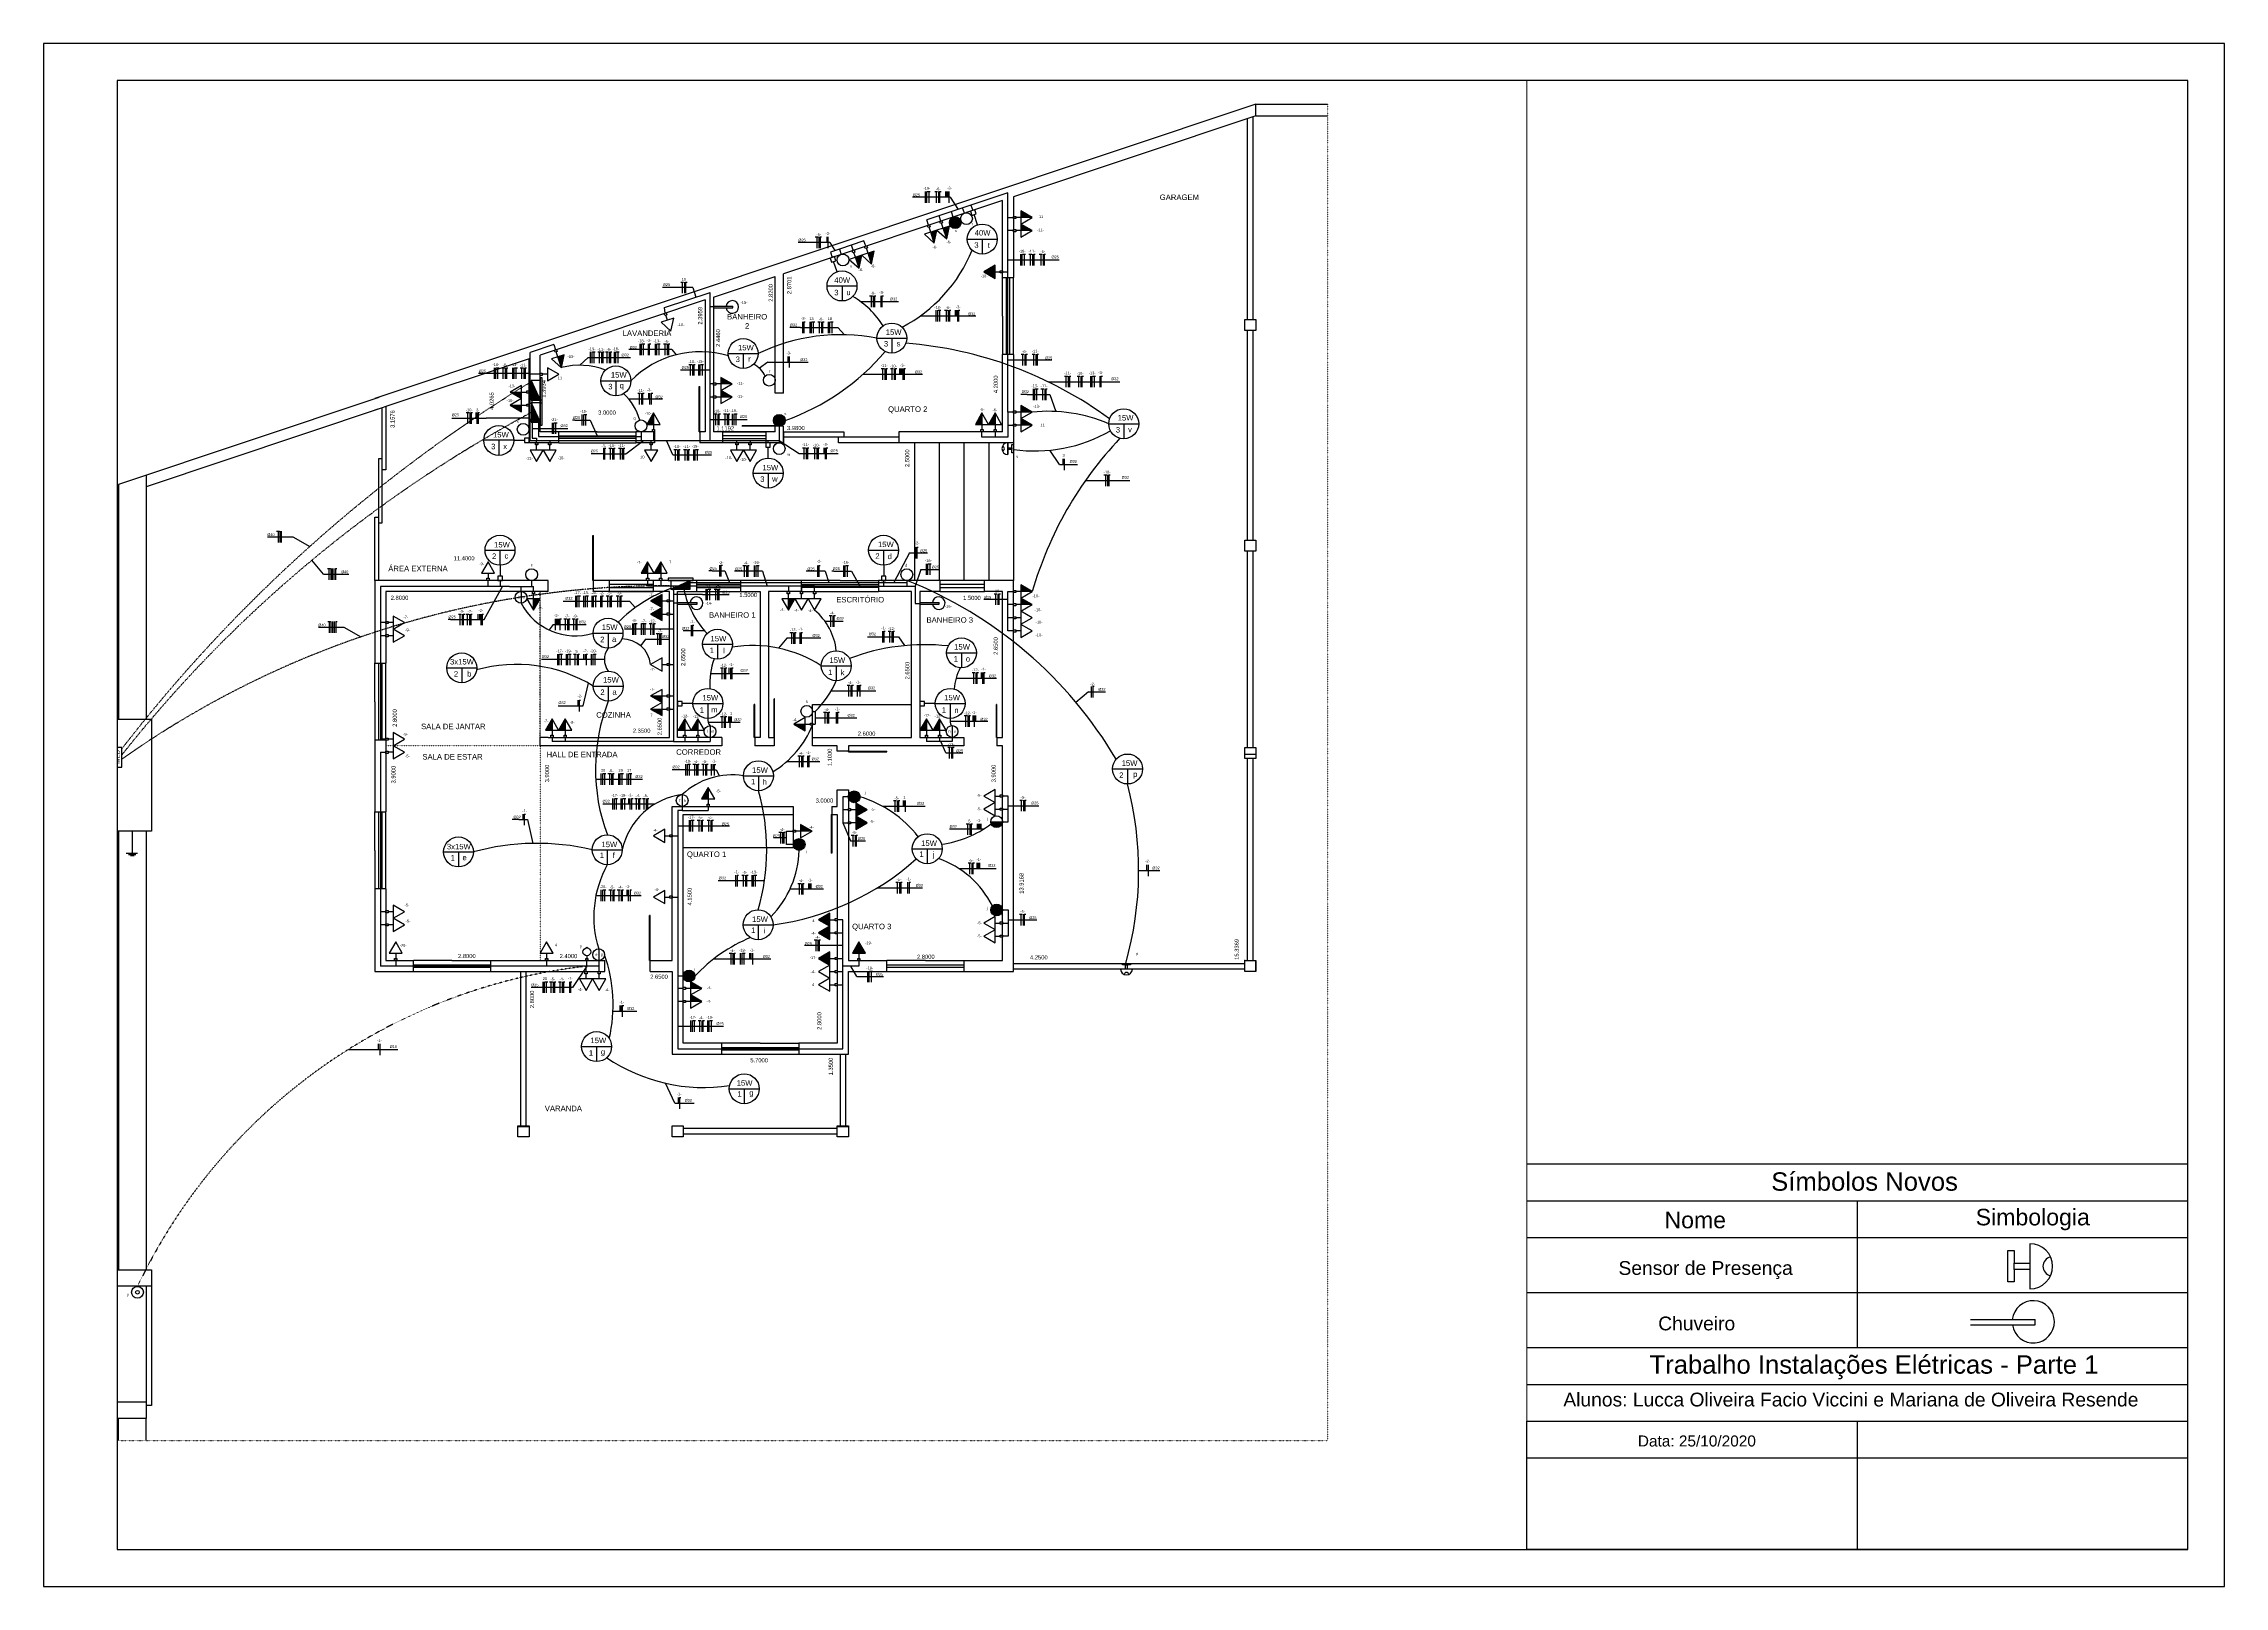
# Paper-space layout 'A2' of a CAD drawing. Header units: millimetres. Extents: x 0 to 594, y 0 to 420.
# The model-space entities are those that its viewports show. They can reach past a viewport. Long polylines and large blocks are cut down to what shows.
import ezdxf

# ---------------------------------------------------------------- set-up
doc = ezdxf.new("R2010")
doc.units = ezdxf.units.MM
doc.linetypes.add('ACAD_ISO03W100', pattern=[30, 12, -18])
doc.linetypes.add('PONTO', pattern=[6.35, 0, -6.35])
for name, color, linetype in [('Auxiliar', 254, 'Continuous'), ('Cerca Viva', 8, 'Continuous'), ('Chuveiros', 4, 'Continuous'), ('Condutores', 4, 'Continuous'), ('Cotas', 7, 'Continuous'), ('Degraus', 9, 'Continuous'), ('Eletrodutos', 1, 'Continuous'), ('Eletrodutos chão', 1, 'ACAD_ISO03W100'), ('Interruptores', 3, 'Continuous'), ('Janelas', 9, 'Continuous'), ('Paredes', 8, 'Continuous'), ('Paredes baixas', 8, 'Continuous'), ('Paredes Imaginárias', 8, 'PONTO'), ('Pontos de luz', 5, 'Continuous'), ('Portas', 9, 'Continuous'), ('Quadros', 5, 'Continuous'), ('Textos', 7, 'Continuous'), ('Tomadas', 4, 'Continuous'), ('Tomadas 220', 4, 'Continuous')]:
    doc.layers.add(name, color=color, linetype=linetype)
doc.layers.add('PLOT', color=7, linetype='Continuous', lineweight=0, true_color=0x000000)
doc.styles.get("Standard").update_dxf_attribs({"font": 'arial.ttf'})
doc.dimstyles.new('Cópia de Standard', dxfattribs={"dimtxt": 0.075, "dimasz": 0.18, "dimexe": 0.18, "dimexo": 0.0625, "dimgap": 0.084, "dimtad": 1, "dimjust": 1, "dimdec": 4, "dimzin": 0, "dimdsep": 46, "dimtxsty": 'Standard', "dimblk": 'NONE', "dimcen": 0.09, "dimse1": 1, "dimse2": 1, "dimsd1": 1, "dimsd2": 1, "dimadec": 0, "dimazin": 0, "dimtfac": 1, "dimtdec": 4, "dimtofl": 0, "dimtmove": 0, "dimatfit": 3, "dimldrblk": 'NONE', "dimfxl": 1, "dimtolj": 1, "dimtzin": 0, "dimarcsym": 0})
pattern_1 = [(0, (0, 0), (0, 6.985), [5.08, -1.905]), (90, (0, 0), (-6.985, 4e-16), [5.08, -1.905])]
pattern_2 = [(360, (-21.785, 0.336), (2e-15, 6.985), [5.08, -1.905]), (90, (-21.785, 0.336), (-6.985, 2e-15), [5.08, -1.905])]

# ---------------------------------------------------------------- blocks, each defined once
blk = doc.blocks.new('Sensor')
at = {"layer": 'Interruptores'}
for p, q in [((-0.03, 0.015), (-0.03, -0.015)), ((0, 0.015), (0, -0.015))]:
    blk.add_line(p, q, dxfattribs=at)
blk.add_lwpolyline([(-0.105, 0.107, 1), (-0.105, -0.107)], format="xyb", close=True, dxfattribs=at)
for points in [[(-0.105, 0.015), (-0.03, 0.015), (-0.03, 0.074), (0, 0.074), (0, 0.015)], [(0, -0.015), (0, -0.074), (-0.03, -0.074), (-0.03, -0.015), (-0.105, -0.015)]]:
    blk.add_lwpolyline(points, dxfattribs=at)
blk.add_arc((-0.211, 0), 0.0446, 282.0777, 77.9223, dxfattribs=at)
blk = doc.blocks.new('Chuveiro')
for p, q in [((0, 0.016), (0.266, 0.016)), ((0.266, 0.016), (0.352, 0.016)), ((0.352, -0.014), (0.352, 0.016)), ((0, -0.014), (0.266, -0.014)), ((0.266, -0.014), (0.352, -0.014))]:
    blk.add_line(p, q)
blk.add_arc((0.342, 0.003), 0.115, 188.5876, 173.577)
blk = doc.blocks.new('J3')
at = {"layer": 'Janelas'}
for p, q in [((-0.7, -0.2), (-0.7, 0)), ((0, 0), (-0.7, 0)), ((0, 0), (0.7, 0)), ((-0.7, -0.075), (0, -0.075)), ((0.7, -0.125), (-0.7, -0.125)), ((-0.7, -0.2), (0.7, -0.2)), ((0, -0.075), (0.7, -0.075)), ((0.7, 0), (0.7, -0.2))]:
    blk.add_line(p, q, dxfattribs=at)
blk = doc.blocks.new('J2')
at = {"layer": 'Janelas'}
for p, q in [((-0.4, -0.2), (-0.4, 0)), ((0.4, 0), (-0.4, 0)), ((0.4, -0.2), (0.4, 0)), ((0.4, -0.075), (-0.4, -0.075)), ((-0.4, -0.125), (0.4, -0.125)), ((-0.4, -0.2), (0.4, -0.2))]:
    blk.add_line(p, q, dxfattribs=at)
blk = doc.blocks.new('Interruptor Simples')
at = {"layer": 'Interruptores'}
blk.add_circle((0, 0.107), 0.107, dxfattribs=at)
blk = doc.blocks.new('Interruptor Three-Way')
at = {"layer": 'Interruptores'}
blk.add_hatch(color=256, dxfattribs=at).paths.add_polyline_path([(-0.107, 0.107, 1), (0.107, 0.107, 1)])
blk.add_blockref('Interruptor Simples', (0, 0), dxfattribs=at)
blk = doc.blocks.new('Tomada Alta')
blk.add_hatch(color=256).paths.add_polyline_path([(-0.119, 0.134), (0.119, 0.134), (0, 0.341)])
for p, q in [((-0.02, 0.04), (0.02, 0.04)), ((-0.02, 0), (-0.02, 0.04)), ((0.02, 0), (-0.02, 0)), ((0, 0.134), (0, 0.04)), ((0.02, 0.04), (0.02, 0))]:
    blk.add_line(p, q)
blk.add_lwpolyline([(0, 0.341), (-0.119, 0.134), (0.119, 0.134)], close=True)
blk = doc.blocks.new('Tomada Baixa')
for p, q in [((-0.02, 0.04), (0.02, 0.04)), ((-0.02, 0), (-0.02, 0.04)), ((0.02, 0), (-0.02, 0)), ((0, 0.134), (0, 0.04)), ((0.02, 0.04), (0.02, 0))]:
    blk.add_line(p, q)
blk.add_lwpolyline([(0, 0.341), (-0.119, 0.134), (0.119, 0.134)], close=True)
blk = doc.blocks.new('Tomada Média')
blk.add_hatch(color=256).paths.add_polyline_path([(0, 0.341), (-0.119, 0.134), (0, 0.134)])
for p, q in [((-0.02, 0.04), (0.02, 0.04)), ((-0.02, 0), (-0.02, 0.04)), ((0.02, 0), (-0.02, 0)), ((0, 0.341), (0, 0.134)), ((0, 0.134), (0, 0.04)), ((0.02, 0.04), (0.02, 0))]:
    blk.add_line(p, q)
blk.add_lwpolyline([(0, 0.341), (-0.119, 0.134), (0.119, 0.134)], close=True)
blk = doc.blocks.new('Interruptor Four-Way')
at = {"layer": 'Interruptores'}
blk.add_hatch(color=256, dxfattribs=at).paths.add_polyline_path([(0, 0.213, 0.414214), (-0.107, 0.107, 0.414214), (0, 0)])
blk.add_line((0, 0.213), (0, 0), dxfattribs=at)
blk.add_blockref('Interruptor Simples', (0, 0), dxfattribs=at)
blk = doc.blocks.new('FASE')
at = {"layer": 'Eletrodutos'}
blk.add_line((0, 0.102), (0, -0.102), dxfattribs=at)
blk = doc.blocks.new('NEUTRO')
at = {"layer": 'Eletrodutos'}
for q in [(0, -0.102), (0.026, 0.102)]:
    blk.add_line((0, 0.102), q, dxfattribs=at)
blk = doc.blocks.new('RETORNO')
at = {"layer": 'Eletrodutos'}
blk.add_line((0, 0.051), (0, -0.051), dxfattribs=at)
blk = doc.blocks.new('PE')
at = {"layer": 'Eletrodutos'}
for p, q in [((-0.026, 0.102), (0, 0.102)), ((0, 0.102), (0, -0.102)), ((0, 0.102), (0.026, 0.102))]:
    blk.add_line(p, q, dxfattribs=at)
blk = doc.blocks.new('*D47')
at = {"layer": 'Defpoints', "color": 0, "transparency": 16777216}
for p in [(1248.756, 2022.161), (1251.556, 2022.161), (1251.556, 2021.979)]:
    blk.add_point(p, dxfattribs=at)
at = {"layer": 'Cotas', "color": 0, "transparency": 16777216, "insert": (1251.236, 2022.102), "char_height": 0.075, "attachment_point": 5}
blk.add_mtext('\\A1;2.8000', dxfattribs=at)
blk = doc.blocks.new('_None')
blk = doc.blocks.new('*D48')
at = {"layer": 'Defpoints', "color": 0, "transparency": 16777216}
for p in [(1252.569, 2022.251), (1254.969, 2022.251), (1254.969, 2021.979)]:
    blk.add_point(p, dxfattribs=at)
at = {"layer": 'Cotas', "color": 0, "transparency": 16777216, "insert": (1253.082, 2022.101), "char_height": 0.075, "attachment_point": 5}
blk.add_mtext('\\A1;2.4000', dxfattribs=at)
blk = doc.blocks.new('*D49')
at = {"layer": 'Defpoints', "color": 0, "transparency": 16777216}
for p in [(1250.026, 2025.92), (1250.265, 2025.92), (1250.265, 2022.02)]:
    blk.add_point(p, dxfattribs=at)
at = {"layer": 'Cotas', "color": 0, "transparency": 16777216, "insert": (1249.904, 2025.396), "char_height": 0.075, "attachment_point": 5, "rotation": 90}
blk.add_mtext('\\A1;3.9000', dxfattribs=at)
blk = doc.blocks.new('*D50')
at = {"layer": 'Defpoints', "color": 0, "transparency": 16777216}
for p in [(1252.565, 2028.483), (1249.765, 2026.72), (1252.565, 2026.72)]:
    blk.add_point(p, dxfattribs=at)
at = {"layer": 'Cotas', "color": 0, "transparency": 16777216, "insert": (1250.014, 2028.605), "char_height": 0.075, "attachment_point": 5}
blk.add_mtext('\\A1;2.8000', dxfattribs=at)
blk = doc.blocks.new('*D51')
at = {"layer": 'Defpoints', "color": 0, "transparency": 16777216}
for p in [(1250.05, 2028.72), (1250.05, 2028.72), (1250.05, 2025.92)]:
    blk.add_point(p, dxfattribs=at)
at = {"layer": 'Cotas', "color": 0, "transparency": 16777216, "insert": (1249.928, 2026.424), "char_height": 0.075, "attachment_point": 5, "rotation": 90}
blk.add_mtext('\\A1;2.8000', dxfattribs=at)
blk = doc.blocks.new('*D52')
at = {"layer": 'Defpoints', "color": 0, "transparency": 16777216}
for p in [(1252.565, 2028.72), (1254.86, 2028.72), (1252.565, 2026.07)]:
    blk.add_point(p, dxfattribs=at)
at = {"layer": 'Cotas', "color": 0, "transparency": 16777216, "insert": (1254.738, 2026.27), "char_height": 0.075, "attachment_point": 5, "rotation": 90}
blk.add_mtext('\\A1;2.6500', dxfattribs=at)
blk = doc.blocks.new('*D53')
at = {"layer": 'Defpoints', "color": 0, "transparency": 16777216}
for p in [(1252.565, 2025.92), (1252.565, 2022.02), (1252.816, 2022.02)]:
    blk.add_point(p, dxfattribs=at)
at = {"layer": 'Cotas', "color": 0, "transparency": 16777216, "insert": (1252.694, 2025.416), "char_height": 0.075, "attachment_point": 5, "rotation": 90}
blk.add_mtext('\\A1;3.9000', dxfattribs=at)
blk = doc.blocks.new('*D54')
at = {"layer": 'Defpoints', "color": 0, "transparency": 16777216}
for p in [(1254.965, 2024.82), (1257.965, 2024.82), (1257.965, 2024.802)]:
    blk.add_point(p, dxfattribs=at)
at = {"layer": 'Cotas', "color": 0, "transparency": 16777216, "insert": (1257.731, 2024.924), "char_height": 0.075, "attachment_point": 5}
blk.add_mtext('\\A1;3.0000', dxfattribs=at)
blk = doc.blocks.new('*D55')
at = {"layer": 'Defpoints', "color": 0, "transparency": 16777216}
for p in [(1257.95, 2025.92), (1257.965, 2025.92), (1257.965, 2024.82)]:
    blk.add_point(p, dxfattribs=at)
at = {"layer": 'Cotas', "color": 0, "transparency": 16777216, "insert": (1257.828, 2025.708), "char_height": 0.075, "attachment_point": 5, "rotation": 90}
blk.add_mtext('\\A1;1.1000', dxfattribs=at)
blk = doc.blocks.new('*D56')
at = {"layer": 'Defpoints', "color": 0, "transparency": 16777216}
for p in [(1252.565, 2026.07), (1252.565, 2026.07), (1254.915, 2026.07)]:
    blk.add_point(p, dxfattribs=at)
at = {"layer": 'Cotas', "color": 0, "transparency": 16777216, "insert": (1254.411, 2026.192), "char_height": 0.075, "attachment_point": 5}
blk.add_mtext('\\A1;2.3500', dxfattribs=at)
blk = doc.blocks.new('*D57')
at = {"layer": 'Defpoints', "color": 0, "transparency": 16777216}
for p in [(1255.03, 2028.535), (1256.53, 2028.535), (1256.53, 2028.535)]:
    blk.add_point(p, dxfattribs=at)
at = {"layer": 'Cotas', "color": 0, "transparency": 16777216, "insert": (1256.346, 2028.658), "char_height": 0.075, "attachment_point": 5}
blk.add_mtext('\\A1;1.5000', dxfattribs=at)
blk = doc.blocks.new('*D58')
at = {"layer": 'Defpoints', "color": 0, "transparency": 16777216}
for p in [(1255.289, 2028.72), (1256.565, 2028.72), (1256.565, 2026.07)]:
    blk.add_point(p, dxfattribs=at)
at = {"layer": 'Cotas', "color": 0, "transparency": 16777216, "insert": (1255.166, 2027.528), "char_height": 0.075, "attachment_point": 5, "rotation": 90}
blk.add_mtext('\\A1;2.6500', dxfattribs=at)
blk = doc.blocks.new('*D59')
at = {"layer": 'Defpoints', "color": 0, "transparency": 16777216}
for p in [(1256.138, 2026.141), (1258.738, 2026.141), (1258.738, 2026.018)]:
    blk.add_point(p, dxfattribs=at)
at = {"layer": 'Cotas', "color": 0, "transparency": 16777216, "insert": (1258.497, 2026.14), "char_height": 0.075, "attachment_point": 5}
blk.add_mtext('\\A1;2.6000', dxfattribs=at)
blk = doc.blocks.new('*D60')
at = {"layer": 'Defpoints', "color": 0, "transparency": 16777216}
for p in [(1259.359, 2029.536), (1259.359, 2029.536), (1259.359, 2026.886)]:
    blk.add_point(p, dxfattribs=at)
at = {"layer": 'Cotas', "color": 0, "transparency": 16777216, "insert": (1259.237, 2027.284), "char_height": 0.075, "attachment_point": 5, "rotation": 90}
blk.add_mtext('\\A1;2.6500', dxfattribs=at)
blk = doc.blocks.new('*D61')
at = {"layer": 'Defpoints', "color": 0, "transparency": 16777216}
for p in [(1259.465, 2028.72), (1260.965, 2028.72), (1260.965, 2028.482)]:
    blk.add_point(p, dxfattribs=at)
at = {"layer": 'Cotas', "color": 0, "transparency": 16777216, "insert": (1260.41, 2028.604), "char_height": 0.075, "attachment_point": 5}
blk.add_mtext('\\A1;1.5000', dxfattribs=at)
blk = doc.blocks.new('*D62')
at = {"layer": 'Defpoints', "color": 0, "transparency": 16777216}
for p in [(1260.965, 2028.72), (1260.965, 2028.72), (1260.965, 2026.07)]:
    blk.add_point(p, dxfattribs=at)
at = {"layer": 'Cotas', "color": 0, "transparency": 16777216, "insert": (1260.843, 2027.731), "char_height": 0.075, "attachment_point": 5, "rotation": 90}
blk.add_mtext('\\A1;2.6500', dxfattribs=at)
blk = doc.blocks.new('*D63')
at = {"layer": 'Defpoints', "color": 0, "transparency": 16777216}
for p in [(1256.999, 2021.72), (1259.799, 2021.967), (1259.799, 2021.72)]:
    blk.add_point(p, dxfattribs=at)
at = {"layer": 'Cotas', "color": 0, "transparency": 16777216, "insert": (1259.572, 2022.089), "char_height": 0.075, "attachment_point": 5}
blk.add_mtext('\\A1;2.8000', dxfattribs=at)
blk = doc.blocks.new('*D64')
at = {"layer": 'Defpoints', "color": 0, "transparency": 16777216}
for p in [(1258.165, 2025.92), (1258.165, 2022.02), (1260.926, 2022.02)]:
    blk.add_point(p, dxfattribs=at)
at = {"layer": 'Cotas', "color": 0, "transparency": 16777216, "insert": (1260.804, 2025.416), "char_height": 0.075, "attachment_point": 5, "rotation": 90}
blk.add_mtext('\\A1;3.9000', dxfattribs=at)
blk = doc.blocks.new('*D65')
at = {"layer": 'Defpoints', "color": 0, "transparency": 16777216}
for p in [(1261.375, 2035.613), (1265.625, 2035.613), (1265.625, 2021.956)]:
    blk.add_point(p, dxfattribs=at)
at = {"layer": 'Cotas', "color": 0, "transparency": 16777216, "insert": (1261.625, 2022.078), "char_height": 0.075, "attachment_point": 5}
blk.add_mtext('\\A1;4.2500', dxfattribs=at)
blk = doc.blocks.new('*D66')
at = {"layer": 'Defpoints', "color": 0, "transparency": 16777216}
for p in [(1265.341, 2037.307), (1265.415, 2037.307), (1265.365, 2021.97)]:
    blk.add_point(p, dxfattribs=at)
at = {"layer": 'Cotas', "color": 0, "transparency": 16777216, "insert": (1265.219, 2022.223), "char_height": 0.075, "attachment_point": 5, "rotation": 90}
blk.add_mtext('\\A1;15.3369', dxfattribs=at)
blk = doc.blocks.new('*D67')
at = {"layer": 'Defpoints', "color": 0, "transparency": 16777216}
for p in [(1261.165, 2035.887), (1261.165, 2021.97), (1261.433, 2021.97)]:
    blk.add_point(p, dxfattribs=at)
at = {"layer": 'Cotas', "color": 0, "transparency": 16777216, "insert": (1261.311, 2023.422), "char_height": 0.075, "attachment_point": 5, "rotation": 90}
blk.add_mtext('\\A1;13.9168', dxfattribs=at)
blk = doc.blocks.new('*D68')
at = {"layer": 'Defpoints', "color": 0, "transparency": 16777216}
for p in [(1256.985, 2034.49), (1257.214, 2034.49), (1256.985, 2031.62)]:
    blk.add_point(p, dxfattribs=at)
at = {"layer": 'Cotas', "color": 0, "transparency": 16777216, "insert": (1257.092, 2034.278), "char_height": 0.075, "attachment_point": 5, "rotation": 90}
blk.add_mtext('\\A1;2.8701', dxfattribs=at)
blk = doc.blocks.new('*D69')
at = {"layer": 'Defpoints', "color": 0, "transparency": 16777216}
for p in [(1256.985, 2031.62), (1260.965, 2031.62), (1260.965, 2031.566)]:
    blk.add_point(p, dxfattribs=at)
at = {"layer": 'Cotas', "color": 0, "transparency": 16777216, "insert": (1257.213, 2031.688), "char_height": 0.075, "attachment_point": 5}
blk.add_mtext('\\A1;3.9800', dxfattribs=at)
blk = doc.blocks.new('*D70')
at = {"layer": 'Defpoints', "color": 0, "transparency": 16777216}
for p in [(1260.965, 2035.82), (1260.965, 2035.82), (1260.965, 2031.62)]:
    blk.add_point(p, dxfattribs=at)
at = {"layer": 'Cotas', "color": 0, "transparency": 16777216, "insert": (1260.843, 2032.481), "char_height": 0.075, "attachment_point": 5, "rotation": 90}
blk.add_mtext('\\A1;4.2000', dxfattribs=at)
blk = doc.blocks.new('*D71')
at = {"layer": 'Defpoints', "color": 0, "transparency": 16777216}
for p in [(1255.716, 2034.066), (1255.923, 2034.066), (1255.716, 2031.62)]:
    blk.add_point(p, dxfattribs=at)
at = {"layer": 'Cotas', "color": 0, "transparency": 16777216, "insert": (1255.8, 2033.321), "char_height": 0.075, "attachment_point": 5, "rotation": 90}
blk.add_mtext('\\A1;2.4460', dxfattribs=at)
blk = doc.blocks.new('*D72')
at = {"layer": 'Defpoints', "color": 0, "transparency": 16777216}
for p in [(1256.835, 2034.44), (1256.835, 2031.62), (1256.877, 2031.62)]:
    blk.add_point(p, dxfattribs=at)
at = {"layer": 'Cotas', "color": 0, "transparency": 16777216, "insert": (1256.755, 2034.141), "char_height": 0.075, "attachment_point": 5, "rotation": 90}
blk.add_mtext('\\A1;2.8200', dxfattribs=at)
blk = doc.blocks.new('*D73')
at = {"layer": 'Defpoints', "color": 0, "transparency": 16777216}
for p in [(1255.716, 2031.62), (1256.835, 2031.62), (1256.835, 2031.557)]:
    blk.add_point(p, dxfattribs=at)
at = {"layer": 'Cotas', "color": 0, "transparency": 16777216, "insert": (1255.929, 2031.68), "char_height": 0.075, "attachment_point": 5}
blk.add_mtext('\\A1;1.1192', dxfattribs=at)
blk = doc.blocks.new('*D74')
at = {"layer": 'Defpoints', "color": 0, "transparency": 16777216}
for p in [(1255.566, 2034.016), (1255.597, 2034.016), (1255.566, 2031.62)]:
    blk.add_point(p, dxfattribs=at)
at = {"layer": 'Cotas', "color": 0, "transparency": 16777216, "insert": (1255.475, 2033.725), "char_height": 0.075, "attachment_point": 5, "rotation": 90}
blk.add_mtext('\\A1;2.3959', dxfattribs=at)
blk = doc.blocks.new('*D75')
at = {"layer": 'Defpoints', "color": 0, "transparency": 16777216}
for p in [(1252.566, 2031.62), (1255.566, 2031.846), (1255.566, 2031.62)]:
    blk.add_point(p, dxfattribs=at)
at = {"layer": 'Cotas', "color": 0, "transparency": 16777216, "insert": (1253.782, 2031.968), "char_height": 0.075, "attachment_point": 5}
blk.add_mtext('\\A1;3.0000', dxfattribs=at)
blk = doc.blocks.new('*D76')
at = {"layer": 'Defpoints', "color": 0, "transparency": 16777216}
for p in [(1252.566, 2033.013), (1252.755, 2033.013), (1252.566, 2031.62)]:
    blk.add_point(p, dxfattribs=at)
at = {"layer": 'Cotas', "color": 0, "transparency": 16777216, "insert": (1252.633, 2032.398), "char_height": 0.075, "attachment_point": 5, "rotation": 90}
blk.add_mtext('\\A1;1.3934', dxfattribs=at)
blk = doc.blocks.new('*D77')
at = {"layer": 'Defpoints', "color": 0, "transparency": 16777216}
for p in [(1261.165, 2029.201), (1249.765, 2028.92), (1261.165, 2028.92)]:
    blk.add_point(p, dxfattribs=at)
at = {"layer": 'Cotas', "color": 0, "transparency": 16777216, "insert": (1251.187, 2029.323), "char_height": 0.075, "attachment_point": 5}
blk.add_mtext('\\A1;11.4000', dxfattribs=at)
blk = doc.blocks.new('*D78')
at = {"layer": 'Defpoints', "color": 0, "transparency": 16777216}
for p in [(1259.357, 2031.417), (1259.365, 2031.417), (1259.365, 2028.917)]:
    blk.add_point(p, dxfattribs=at)
at = {"layer": 'Cotas', "color": 0, "transparency": 16777216, "insert": (1259.235, 2031.14), "char_height": 0.075, "attachment_point": 5, "rotation": 90}
blk.add_mtext('\\A1;2.5000', dxfattribs=at)
blk = doc.blocks.new('*D79')
at = {"layer": 'Defpoints', "color": 0, "transparency": 16777216}
for p in [(1249.765, 2032.077), (1250.008, 2032.077), (1249.765, 2028.92)]:
    blk.add_point(p, dxfattribs=at)
at = {"layer": 'Cotas', "color": 0, "transparency": 16777216, "insert": (1249.886, 2031.85), "char_height": 0.075, "attachment_point": 5, "rotation": 90}
blk.add_mtext('\\A1;3.1576', dxfattribs=at)
blk = doc.blocks.new('*D80')
at = {"layer": 'Defpoints', "color": 0, "transparency": 16777216}
for p in [(1252.366, 2032.946), (1251.81, 2028.92), (1252.366, 2028.92)]:
    blk.add_point(p, dxfattribs=at)
at = {"layer": 'Cotas', "color": 0, "transparency": 16777216, "insert": (1251.688, 2032.177), "char_height": 0.075, "attachment_point": 5, "rotation": 90}
blk.add_mtext('\\A1;4.0265', dxfattribs=at)
blk = doc.blocks.new('*D81')
at = {"layer": 'Defpoints', "color": 0, "transparency": 16777216}
for p in [(1257.965, 2020.32), (1257.97, 2020.32), (1257.965, 2018.97)]:
    blk.add_point(p, dxfattribs=at)
at = {"layer": 'Cotas', "color": 0, "transparency": 16777216, "insert": (1257.847, 2020.097), "char_height": 0.075, "attachment_point": 5, "rotation": 90}
blk.add_mtext('\\A1;1.3500', dxfattribs=at)
blk = doc.blocks.new('*D82')
at = {"layer": 'Defpoints', "color": 0, "transparency": 16777216}
for p in [(1252.295, 2020.446), (1257.995, 2020.446), (1252.295, 2020.087)]:
    blk.add_point(p, dxfattribs=at)
at = {"layer": 'Cotas', "color": 0, "transparency": 16777216, "insert": (1256.545, 2020.21), "char_height": 0.075, "attachment_point": 5}
blk.add_mtext('\\A1;5.7000', dxfattribs=at)
blk = doc.blocks.new('*D83')
at = {"layer": 'Defpoints', "color": 0, "transparency": 16777216}
for p in [(1252.315, 2021.82), (1252.315, 2019.02), (1252.543, 2019.02)]:
    blk.add_point(p, dxfattribs=at)
at = {"layer": 'Cotas', "color": 0, "transparency": 16777216, "insert": (1252.421, 2021.315), "char_height": 0.075, "attachment_point": 5, "rotation": 90}
blk.add_mtext('\\A1;2.8000', dxfattribs=at)
blk = doc.blocks.new('*D84')
at = {"layer": 'Defpoints', "color": 0, "transparency": 16777216}
for p in [(1252.315, 2021.82), (1254.965, 2021.82), (1254.965, 2021.604)]:
    blk.add_point(p, dxfattribs=at)
at = {"layer": 'Cotas', "color": 0, "transparency": 16777216, "insert": (1254.727, 2021.726), "char_height": 0.075, "attachment_point": 5}
blk.add_mtext('\\A1;2.6500', dxfattribs=at)
blk = doc.blocks.new('*D85')
at = {"layer": 'Defpoints', "color": 0, "transparency": 16777216}
for p in [(1255.165, 2024.67), (1255.165, 2020.52), (1255.405, 2020.52)]:
    blk.add_point(p, dxfattribs=at)
at = {"layer": 'Cotas', "color": 0, "transparency": 16777216, "insert": (1255.283, 2023.181), "char_height": 0.075, "attachment_point": 5, "rotation": 90}
blk.add_mtext('\\A1;4.1500', dxfattribs=at)
blk = doc.blocks.new('*D86')
at = {"layer": 'Defpoints', "color": 0, "transparency": 16777216}
for p in [(1257.515, 2023.528), (1257.515, 2020.728), (1257.76, 2020.728)]:
    blk.add_point(p, dxfattribs=at)
at = {"layer": 'Cotas', "color": 0, "transparency": 16777216, "insert": (1257.638, 2020.923), "char_height": 0.075, "attachment_point": 5, "rotation": 90}
blk.add_mtext('\\A1;2.8000', dxfattribs=at)

msp = doc.modelspace()

# ---------------------------------------------------------------- hatches: boundary and pattern name
at = {"layer": 'Eletrodutos', "ltscale": 0.08}
h = msp.add_hatch(dxfattribs=at)
h.set_pattern_fill('ANGLE', color=256)
h.set_pattern_definition([(0, (0.321, -0.124), (0, 6.985), [5.08, -1.905]), (90, (0.321, -0.124), (-6.985, 4e-16), [5.08, -1.905])])
h.paths.add_polyline_path([(1247.80164, 2029.76517, 1), (1247.81427, 2029.76517, 1)])
h = msp.add_hatch(dxfattribs=at)
h.set_pattern_fill('ANGLE', color=256)
h.set_pattern_definition([(0, (0.752, -0.623), (0, 6.985), [5.08, -1.905]), (90, (0.752, -0.623), (-6.985, 4e-16), [5.08, -1.905])])
h.paths.add_polyline_path([(1248.73749, 2029.08815, 1), (1248.72485, 2029.08815, 1)])
h = msp.add_hatch(dxfattribs=at)
h.set_pattern_fill('ANGLE', color=256)
h.set_pattern_definition([(0, (1.033, -1.399), (0, 6.985), [5.08, -1.905]), (90, (1.033, -1.399), (-6.985, 4e-16), [5.08, -1.905])])
h.paths.add_polyline_path([(1248.74138, 2028.12368, 1), (1248.72874, 2028.12368, 1)])
at = {"layer": 'Interruptores'}
h = msp.add_hatch(dxfattribs=at)
h.set_pattern_fill('ANGLE', color=256)
h.set_pattern_definition(pattern_1)
h.paths.add_polyline_path([(1266.11794, 2015.57511, 1), (1266.18408, 2015.57511, 1)])
at = {"layer": 'Paredes baixas'}
h = msp.add_hatch(dxfattribs=at)
h.set_pattern_fill('ANGLE', color=256, angle=90)
h.set_pattern_definition([(90, (3257.794, 747.502), (-6.985, 2e-15), [5.08, -1.905]), (180, (3257.794, 747.502), (-3e-15, -6.985), [5.08, -1.905])])
h.paths.add_polyline_path([(1265.36524, 2022.01967), (1265.36524, 2021.81967), (1265.56524, 2021.81967), (1265.56524, 2022.01967)])
h.paths.add_polyline_path([(1265.36524, 2025.88967), (1265.36524, 2025.68967), (1265.56524, 2025.68967), (1265.56524, 2025.88967)])
h.paths.add_polyline_path([(1265.36524, 2029.65478), (1265.36524, 2029.45478), (1265.56524, 2029.45478), (1265.56524, 2029.65478)])
h.paths.add_polyline_path([(1265.36524, 2033.65821), (1265.36524, 2033.45821), (1265.56524, 2033.45821), (1265.56524, 2033.65821)])
h = msp.add_hatch(dxfattribs=at)
h.set_pattern_fill('ANGLE', color=256)
h.set_pattern_definition(pattern_2)
h.paths.add_polyline_path([(1252.16524, 2018.81967), (1252.36524, 2018.81967), (1252.36524, 2019.01967), (1252.16524, 2019.01967)])
h = msp.add_hatch(dxfattribs=at)
h.set_pattern_fill('ANGLE', color=256)
h.set_pattern_definition(pattern_2)
h.paths.add_polyline_path([(1254.96524, 2018.81967), (1255.16524, 2018.81967), (1255.16524, 2019.01967), (1254.96524, 2019.01967)])
h.paths.add_polyline_path([(1257.96524, 2018.81967), (1258.16524, 2018.81967), (1258.16524, 2019.01967), (1257.96524, 2019.01967)])
at = {"layer": 'Quadros'}
h = msp.add_hatch(dxfattribs=at)
h.set_pattern_fill('ANGLE', color=256)
h.set_pattern_definition(pattern_1)
h.paths.add_polyline_path([(1252.40596, 2032.55002), (1252.40596, 2032.19602), (1252.56589, 2032.19602), (1252.56589, 2032.19617)])
at = {"layer": 'Quadros', "ltscale": 0.08}
h = msp.add_hatch(dxfattribs=at)
h.set_pattern_fill('ANGLE', color=256)
h.set_pattern_definition(pattern_1)
h.paths.add_polyline_path([(1252.40596, 2032.55002), (1252.40596, 2032.19602), (1252.56589, 2032.19602), (1252.56589, 2032.19617)])
h = msp.add_hatch(color=256, dxfattribs=at)
h.dxf.hatch_style = 1
h.paths.add_polyline_path([(1252.40596, 2032.55002), (1252.40596, 2032.19602), (1252.56589, 2032.19602), (1252.56589, 2032.19617)])
at = {"layer": 'Quadros'}
h = msp.add_hatch(dxfattribs=at)
h.set_pattern_fill('ANGLE', color=256)
h.set_pattern_definition([(360, (-23.295, 2.6516), (3e-15, 6.985), [5.08, -1.905]), (90, (-23.295, 2.6516), (-6.985, 4e-15), [5.08, -1.905])])
h.paths.add_polyline_path([(1252.88559, 2032.40305), (1252.88559, 2032.04905), (1253.04559, 2032.04905)])
h = msp.add_hatch(dxfattribs=at)
h.set_pattern_fill('ANGLE', color=256, angle=-90)
h.set_pattern_definition([(270, (-778.627, 3306.4684), (6.985, -5e-15), [5.08, -1.905]), (360, (-778.627, 3306.4684), (5e-15, 6.985), [5.08, -1.905])])
h.paths.add_polyline_path([(1253.04559, 2032.04905), (1252.88559, 2032.40305), (1252.88559, 2032.04905)])
h = msp.add_hatch(dxfattribs=at)
h.set_pattern_fill('ANGLE', color=256)
h.set_pattern_definition([(360, (-22.329, 0.5924), (2e-15, 6.985), [5.08, -1.905]), (90, (-22.329, 0.5924), (-6.985, 2e-15), [5.08, -1.905])])
h.paths.add_polyline_path([(1252.88559, 2032.40305), (1252.88559, 2032.04905), (1253.04559, 2032.04905)])
h = msp.add_hatch(dxfattribs=at)
h.set_pattern_fill('ANGLE', color=256)
h.set_pattern_definition([(360, (-23.775, 2.3945), (3e-15, 6.985), [5.08, -1.905]), (90, (-23.775, 2.3945), (-6.985, 4e-15), [5.08, -1.905])])
h.paths.add_polyline_path([(1252.40596, 2032.14602), (1252.40596, 2031.79202), (1252.56596, 2031.79202)])
h = msp.add_hatch(dxfattribs=at)
h.set_pattern_fill('ANGLE', color=256, angle=-90)
h.set_pattern_definition([(270, (-779.1066, 3306.211), (6.985, -5e-15), [5.08, -1.905]), (360, (-779.1066, 3306.211), (5e-15, 6.985), [5.08, -1.905])])
h.paths.add_polyline_path([(1252.56596, 2031.79202), (1252.40596, 2032.14602), (1252.40596, 2031.79202)])
h = msp.add_hatch(dxfattribs=at)
h.set_pattern_fill('ANGLE', color=256)
h.set_pattern_definition([(360, (-22.8085, 0.3354), (2e-15, 6.985), [5.08, -1.905]), (90, (-22.8085, 0.3354), (-6.985, 2e-15), [5.08, -1.905])])
h.paths.add_polyline_path([(1252.40596, 2032.14602), (1252.40596, 2031.79202), (1252.56596, 2031.79202)])
h = msp.add_hatch(color=256, dxfattribs=at)
h.dxf.hatch_style = 1
h.paths.add_polyline_path([(1252.40596, 2032.14602), (1252.40596, 2031.79202), (1252.56596, 2031.79202)])
h = msp.add_hatch(dxfattribs=at)
h.set_pattern_fill('ANGLE', color=256)
h.set_pattern_definition([(360, (-20.119, -0.815), (3e-15, 6.985), [5.08, -1.905]), (90, (-20.119, -0.815), (-6.985, 4e-15), [5.08, -1.905])])
h.paths.add_polyline_path([(1254.94124, 2028.75967), (1255.29524, 2028.75967), (1255.29524, 2028.91967)])
h = msp.add_hatch(color=256, dxfattribs=at)
h.dxf.hatch_style = 1
h.paths.add_polyline_path([(1255.29524, 2028.91967), (1254.94124, 2028.75967), (1255.29524, 2028.75967)])
h = msp.add_hatch(dxfattribs=at)
h.set_pattern_fill('ANGLE', color=256)
h.set_pattern_definition([(0, (-7.784, -4.8464), (0, 6.985), [5.08, -1.905]), (90, (-7.784, -4.8464), (-6.985, 4e-16), [5.08, -1.905])])
h.paths.add_polyline_path([(1267.27648, 2024.72805), (1267.63048, 2024.72805), (1267.63048, 2024.88805)])

# ---------------------------------------------------------------- linework, layer by layer
for p, q in [((1257.51524, 2026.06967), (1257.51524, 2026.66967)), ((1257.51524, 2026.66967), (1259.31524, 2026.66967)), ((1257.16524, 2024.66967), (1257.16524, 2024.06967)), ((1257.16524, 2024.06967), (1255.16524, 2024.06967))]:
    msp.add_line(p, q)
at = {"layer": 'Auxiliar'}
for p, q in [((1265.56524, 2037.56759), (1266.86538, 2037.56759)), ((1265.56524, 2021.81967), (1265.56524, 2022.01967)), ((1245.40906, 2016.10832), (1245.40906, 2014.00832)), ((1245.50906, 2016.10832), (1245.50906, 2014.00832)), ((1245.40906, 2014.00832), (1245.40906, 2013.70832)), ((1245.50906, 2013.94511), (1245.40906, 2013.94511)), ((1245.50906, 2014.00832), (1245.50906, 2013.94511))]:
    msp.add_line(p, q, dxfattribs=at)
for points in [[(1244.40906, 2016.40832), (1245.50906, 2016.40832), (1245.50906, 2016.10832), (1244.40906, 2016.10832)], [(1244.42118, 2014.00832), (1245.40906, 2014.00832)], [(1245.40906, 2013.70832), (1244.42118, 2013.70832)]]:
    msp.add_lwpolyline(points, dxfattribs=at)
msp.add_point((1265.36524, 2022.01967), dxfattribs=at)
msp.add_point((1265.36524, 2022.01967), dxfattribs=at)
at = {"layer": 'Cerca Viva'}
for p, q in [((1244.90906, 2016.80834), (1244.90906, 2016.40832)), ((1245.40906, 2016.80834), (1245.40906, 2016.40832)), ((1244.90906, 2013.30829), (1244.90906, 2013.70832)), ((1245.40906, 2013.30829), (1245.40906, 2013.70832))]:
    msp.add_line(p, q, dxfattribs=at)
for points in [[(1245.40906, 2030.83259), (1245.40906, 2030.03228), (1245.40906, 2027.99856), (1245.40906, 2027.5966), (1245.40906, 2026.4025)], [(1244.90906, 2030.66552), (1244.90906, 2030.03228), (1244.90906, 2027.99856), (1244.90906, 2027.5966), (1244.90906, 2026.4025)], [(1244.90906, 2024.36878), (1244.90906, 2016.80834)], [(1245.40906, 2024.36878), (1245.40906, 2016.80834)]]:
    msp.add_lwpolyline(points, dxfattribs=at)
at = {"layer": 'Condutores'}
for p, q in [((1259.38555, 2035.8797), (1259.32814, 2035.8797)), ((1260.01673, 2035.8797), (1259.38555, 2035.8797)), ((1260.01673, 2035.8797), (1260.15983, 2035.65599)), ((1257.47787, 2035.05497), (1257.25438, 2035.05497)), ((1257.82775, 2035.05497), (1257.47787, 2035.05497)), ((1257.82775, 2035.05497), (1257.92256, 2034.90843)), ((1261.06342, 2034.74018), (1261.93038, 2034.74018)), ((1261.93038, 2034.74018), (1261.99731, 2034.74018)), ((1255.34005, 2034.23626), (1254.79214, 2034.23626)), ((1255.34005, 2034.23626), (1255.39743, 2034.06465)), ((1258.38405, 2033.98578), (1259.07788, 2033.98578)), ((1257.29443, 2033.51476), (1257.10245, 2033.51476)), ((1257.29443, 2033.51476), (1257.97664, 2033.51476)), ((1257.97664, 2033.51476), (1258.09356, 2033.38132)), ((1259.4728, 2033.72244), (1260.48335, 2033.72244)), ((1254.21236, 2033.11235), (1254.18119, 2033.11235)), ((1254.2657, 2033.11235), (1254.21236, 2033.11235)), ((1254.35295, 2033.11235), (1254.2657, 2033.11235)), ((1254.52982, 2033.11235), (1254.35295, 2033.11235)), ((1254.96032, 2033.11235), (1254.5119, 2033.11235)), ((1254.96032, 2033.11235), (1255.03786, 2033.0169)), ((1253.44227, 2032.96675), (1253.28568, 2032.82739)), ((1253.44227, 2032.96675), (1253.77963, 2032.96675)), ((1253.77963, 2032.96675), (1253.9112, 2032.96675)), ((1253.9112, 2032.96675), (1254.03156, 2032.96675)), ((1254.03156, 2032.96675), (1254.12142, 2032.96675)), ((1254.12142, 2032.96675), (1254.20654, 2032.96675)), ((1255.23635, 2032.74055), (1255.11549, 2032.74055)), ((1255.65354, 2032.74055), (1255.23635, 2032.74055)), ((1256.70017, 2032.88577), (1256.5495, 2032.77277)), ((1256.70017, 2032.88577), (1257.43655, 2032.88577)), ((1261.06342, 2032.92423), (1261.86424, 2032.92423)), ((1251.75894, 2032.68062), (1251.44895, 2032.68062)), ((1251.91243, 2032.68062), (1251.75894, 2032.68062)), ((1252.38695, 2032.68062), (1251.91243, 2032.68062)), ((1258.43286, 2032.66373), (1259.50981, 2032.66373)), ((1261.78743, 2032.52875), (1263.09801, 2032.52875)), ((1254.17358, 2032.21763), (1254.69141, 2032.21763)), ((1254.69141, 2032.21763), (1254.79231, 2032.21763)), ((1261.41291, 2032.29526), (1261.29821, 2032.29526)), ((1261.41291, 2032.29526), (1261.82473, 2032.29526)), ((1261.82473, 2032.29526), (1261.93622, 2031.98749)), ((1250.96264, 2031.8679), (1251.58482, 2031.8679)), ((1252.38072, 2031.8679), (1251.58482, 2031.8679)), ((1252.4257, 2031.68152), (1252.91658, 2031.68152)), ((1252.91658, 2031.68152), (1253.06913, 2031.68152)), ((1253.19495, 2031.8329), (1253.15365, 2031.8329)), ((1253.19495, 2031.8329), (1253.47567, 2031.8329)), ((1253.47567, 2031.8329), (1253.60607, 2031.54467)), ((1255.65354, 2031.8436), (1256.01091, 2031.8436)), ((1256.01091, 2031.8436), (1256.17503, 2031.8436)), ((1256.17503, 2031.8436), (1256.32961, 2031.8436)), ((1253.60395, 2031.21714), (1253.49197, 2031.21714)), ((1253.7184, 2031.21714), (1253.60395, 2031.21714)), ((1253.7184, 2031.21714), (1254.12126, 2031.21714)), ((1254.12126, 2031.21714), (1254.44449, 2031.4593)), ((1254.97956, 2031.19886), (1254.86332, 2031.4593)), ((1254.97956, 2031.19886), (1255.68084, 2031.19886)), ((1256.91024, 2031.4593), (1257.27131, 2031.22657)), ((1257.27131, 2031.22657), (1257.87359, 2031.22657)), ((1257.87359, 2031.22657), (1257.979, 2031.22657)), ((1262.00215, 2031.02717), (1261.82449, 2031.28505)), ((1262.00215, 2031.02717), (1262.19001, 2031.02717)), ((1262.19001, 2031.02717), (1262.3274, 2031.02717)), ((1262.47355, 2030.73691), (1263.27658, 2030.73691)), ((1247.61346, 2029.71265), (1248.07781, 2029.71265)), ((1248.07781, 2029.71265), (1248.38286, 2029.53641)), ((1259.27866, 2029.42036), (1258.98878, 2028.88101)), ((1259.27866, 2029.42036), (1259.5379, 2029.42036)), ((1259.5379, 2029.42036), (1259.60231, 2029.42036)), ((1248.63155, 2029.03562), (1249.09589, 2029.03562)), ((1251.55006, 2028.20887), (1251.88224, 2028.80992)), ((1255.69408, 2029.09699), (1255.63373, 2029.09699)), ((1255.69408, 2029.09699), (1255.9209, 2029.09699)), ((1255.9209, 2029.09699), (1256.00719, 2028.88101)), ((1256.12433, 2029.09056), (1256.09965, 2029.09056)), ((1256.28941, 2029.09056), (1256.12433, 2029.09056)), ((1256.60816, 2029.09056), (1256.28941, 2029.09056)), ((1256.60816, 2029.09056), (1256.69377, 2028.81967)), ((1257.47026, 2029.09029), (1257.39724, 2029.09029)), ((1257.74474, 2029.09029), (1257.47026, 2029.09029)), ((1257.74474, 2029.09029), (1257.81236, 2028.88101)), ((1257.89884, 2029.09029), (1257.86682, 2029.09029)), ((1257.89884, 2029.09029), (1258.22209, 2029.09029)), ((1258.22209, 2029.09029), (1258.37576, 2028.81967)), ((1259.48147, 2029.12243), (1259.38012, 2028.81967)), ((1259.48147, 2029.12243), (1259.76363, 2029.12243)), ((1259.76363, 2029.12243), (1259.81524, 2029.12243)), ((1253.11525, 2028.53952), (1252.98849, 2028.53952)), ((1253.32795, 2028.53952), (1253.11525, 2028.53952)), ((1253.74747, 2028.53952), (1253.32795, 2028.53952)), ((1254.19586, 2028.53952), (1253.74747, 2028.53952)), ((1254.19586, 2028.53952), (1254.29628, 2028.42821)), ((1255.5138, 2028.66266), (1254.98831, 2028.66266)), ((1255.5138, 2028.66266), (1255.90027, 2028.66266)), ((1255.90027, 2028.66266), (1256.00255, 2028.66266)), ((1261.0651, 2028.57733), (1260.62907, 2028.57733)), ((1248.54057, 2028.07116), (1249.00491, 2028.07116)), ((1249.00491, 2028.07116), (1249.30997, 2027.89492)), ((1250.93701, 2028.20887), (1250.89844, 2028.20887)), ((1250.93701, 2028.20887), (1251.55006, 2028.20887)), ((1252.80506, 2028.12223), (1252.72936, 2028.02318)), ((1252.80506, 2028.12223), (1253.29808, 2028.12223)), ((1253.29808, 2028.12223), (1253.40448, 2028.12223)), ((1254.24238, 2028.0356), (1254.10087, 2028.0356)), ((1254.98831, 2028.0356), (1254.24238, 2028.0356)), ((1255.55467, 2028.00839), (1255.16796, 2028.00839)), ((1257.74024, 2028.17966), (1258.07105, 2028.17966)), ((1254.48096, 2027.85336), (1254.3963, 2027.73688)), ((1254.48096, 2027.85336), (1254.84753, 2027.85336)), ((1254.84753, 2027.85336), (1254.91524, 2027.85336)), ((1257.04818, 2027.87467), (1256.89583, 2027.69186)), ((1257.66378, 2027.87467), (1257.04818, 2027.87467)), ((1258.51073, 2027.89565), (1259.07906, 2027.89565)), ((1259.07906, 2027.89565), (1259.18742, 2027.73688)), ((1252.68215, 2027.48301), (1252.59215, 2027.48301)), ((1253.73477, 2027.48301), (1252.68215, 2027.48301)), ((1255.66104, 2027.23162), (1256.36637, 2027.23162)), ((1253.35092, 2026.64493), (1253.44561, 2027.05516)), ((1257.85487, 2026.91559), (1258.6648, 2026.91559)), ((1260.12285, 2027.14847), (1260.85743, 2027.14847)), ((1262.52639, 2026.89649), (1262.29995, 2026.70671)), ((1262.52639, 2026.89649), (1262.80069, 2026.89649)), ((1262.80069, 2026.89649), (1262.83806, 2026.89649)), ((1252.89599, 2026.64493), (1253.35092, 2026.64493)), ((1257.56311, 2026.42757), (1258.31954, 2026.42757)), ((1255.62067, 2026.34618), (1256.2025, 2026.34618)), ((1259.9338, 2025.78969), (1259.84427, 2025.99756)), ((1260.01391, 2026.3654), (1260.61582, 2026.3654)), ((1260.61582, 2026.3654), (1260.70058, 2026.3654)), ((1257.04396, 2025.63244), (1257.64707, 2025.63244)), ((1259.9338, 2025.78969), (1260.24312, 2025.78969)), ((1253.57674, 2025.31544), (1254.36882, 2025.31544)), ((1254.36882, 2025.31544), (1254.42892, 2025.31544)), ((1255.25009, 2025.48139), (1254.96338, 2025.48139)), ((1255.25009, 2025.48139), (1255.76444, 2025.48139)), ((1255.76444, 2025.48139), (1255.82446, 2025.37048)), ((1253.84388, 2024.86199), (1253.70772, 2024.86199)), ((1253.92404, 2024.86199), (1253.84388, 2024.86199)), ((1254.09722, 2024.86199), (1253.92404, 2024.86199)), ((1254.65202, 2024.86199), (1254.09722, 2024.86199)), ((1258.78545, 2024.82106), (1259.55927, 2024.82106)), ((1261.06524, 2024.83207), (1261.53203, 2024.83207)), ((1261.53203, 2024.83207), (1261.62383, 2024.83207)), ((1252.17758, 2024.57841), (1252.05755, 2024.57841)), ((1252.17758, 2024.57841), (1252.33572, 2024.57841)), ((1252.33572, 2024.57841), (1252.43281, 2024.148)), ((1255.0687, 2024.466), (1256.0057, 2024.466)), ((1258.06524, 2024.52091), (1258.20358, 2024.19223)), ((1260.61705, 2024.40309), (1260.00134, 2024.40309)), ((1257.04369, 2024.24862), (1256.80846, 2024.24862)), ((1258.20358, 2024.19223), (1258.47853, 2024.19223)), ((1260.1735, 2023.69096), (1260.84991, 2023.69096)), ((1263.43829, 2023.65575), (1263.74122, 2023.65575)), ((1263.74122, 2023.65575), (1263.82097, 2023.65575)), ((1256.64239, 2023.46911), (1255.80394, 2023.46911)), ((1257.10729, 2023.32007), (1257.71239, 2023.32007)), ((1258.69336, 2023.34036), (1259.51243, 2023.34036)), ((1253.58106, 2023.20301), (1254.30807, 2023.20301)), ((1254.30807, 2023.20301), (1254.4047, 2023.20301)), ((1261.06524, 2022.76134), (1261.48136, 2022.76134)), ((1261.48136, 2022.76134), (1261.58716, 2022.76134)), ((1255.72054, 2022.05044), (1256.75574, 2022.05044)), ((1257.55448, 2022.29256), (1257.36961, 2022.29256)), ((1258.06524, 2022.29256), (1257.55448, 2022.29256)), ((1253.41587, 2021.9188), (1253.15636, 2021.53355)), ((1258.31723, 2021.72864), (1258.21104, 2021.91603)), ((1258.31723, 2021.72864), (1258.70839, 2021.72864)), ((1258.70839, 2021.72864), (1258.80153, 2021.72864)), ((1252.4973, 2021.53355), (1252.40591, 2021.53355)), ((1253.15636, 2021.53355), (1252.4973, 2021.53355)), ((1253.88971, 2021.10009), (1254.32542, 2021.10009)), ((1255.0687, 2020.83115), (1255.74936, 2020.83115)), ((1255.74936, 2020.83115), (1255.90046, 2020.83115)), ((1249.08395, 2020.40629), (1249.98386, 2020.40629)), ((1255.01335, 2019.43259), (1254.84496, 2019.79342)), ((1255.01335, 2019.43259), (1255.36284, 2019.43259))]:
    msp.add_line(p, q, dxfattribs=at)
at = {"layer": 'Condutores', "ltscale": 0.08}
msp.add_line((1248.63155, 2029.03562), (1248.42197, 2029.28789), dxfattribs=at)
at = {"layer": 'Degraus'}
for p, q in [((1259.36524, 2031.41731), (1259.36524, 2028.91731)), ((1259.81524, 2031.41731), (1259.81524, 2028.91731)), ((1260.26524, 2031.41731), (1260.26524, 2028.91731)), ((1260.71524, 2031.41731), (1260.71524, 2028.91731)), ((1261.16524, 2031.41731), (1261.16524, 2028.91731))]:
    msp.add_line(p, q, dxfattribs=at)
at = {"layer": 'Eletrodutos'}
for p, q in [((1261.06342, 2035.95791), (1259.58844, 2035.46507)), ((1261.06342, 2035.51055), (1261.06342, 2035.95791)), ((1259.84645, 2035.44487), (1259.81447, 2035.54059)), ((1260.07029, 2035.51587), (1260.03717, 2035.615)), ((1260.27209, 2035.58706), (1260.24009, 2035.68281)), ((1260.39184, 2035.73351), (1260.42353, 2035.63867)), ((1261.06342, 2031.97714), (1261.06342, 2035.51055)), ((1261.06342, 2035.51055), (1261.16524, 2035.51055)), ((1259.62013, 2035.37022), (1259.58844, 2035.46507)), ((1261.16524, 2035.27224), (1261.06342, 2035.27224)), ((1258.00437, 2034.93576), (1257.84074, 2034.88109)), ((1257.84074, 2034.88109), (1257.87244, 2034.78624)), ((1258.4483, 2035.0841), (1258.00437, 2034.93576)), ((1258.00437, 2034.93576), (1258.03606, 2034.84092)), ((1258.25396, 2034.91373), (1258.22227, 2035.00857)), ((1258.48014, 2034.98879), (1258.4483, 2035.0841)), ((1260.96524, 2034.52308), (1261.06342, 2034.52308)), ((1254.82553, 2033.87342), (1255.65354, 2034.15028)), ((1255.65354, 2031.4593), (1255.65354, 2034.15028)), ((1254.83822, 2033.77239), (1254.82553, 2033.87342)), ((1255.71607, 2033.88605), (1255.65354, 2033.88605)), ((1252.81572, 2033.20203), (1252.38695, 2033.05876)), ((1252.81572, 2033.20203), (1252.84741, 2033.10718)), ((1252.38695, 2033.02103), (1252.38695, 2033.05876)), ((1252.38695, 2032.34021), (1252.38695, 2033.02103)), ((1252.38695, 2032.34021), (1252.36585, 2032.34021)), ((1252.56576, 2032.66301), (1252.38695, 2032.66301)), ((1252.38695, 2032.12498), (1252.38695, 2032.34021)), ((1255.71607, 2032.48875), (1255.65354, 2032.48875)), ((1252.38072, 2032.1019), (1252.36592, 2032.1019)), ((1252.38072, 2031.84492), (1252.38072, 2032.1019)), ((1252.40596, 2032.12498), (1252.38695, 2032.12498)), ((1252.4257, 2031.79202), (1252.4257, 2032.19602)), ((1255.71607, 2032.25044), (1255.65354, 2032.25044)), ((1261.16524, 2031.97714), (1261.06342, 2031.97714)), ((1261.06342, 2031.97714), (1261.06342, 2031.73883)), ((1252.38072, 2031.65994), (1252.36605, 2031.65994)), ((1252.40596, 2031.84492), (1252.38072, 2031.84492)), ((1252.38072, 2031.84492), (1252.38072, 2031.65994)), ((1252.38072, 2031.65994), (1252.38072, 2031.4593)), ((1252.4257, 2031.79202), (1252.4257, 2031.50562)), ((1252.53822, 2031.79202), (1252.53822, 2031.53372)), ((1252.53822, 2031.53372), (1254.40025, 2031.53372)), ((1254.40025, 2031.61967), (1254.40025, 2031.4593)), ((1254.62607, 2031.61967), (1254.62607, 2031.4593)), ((1256.91024, 2031.71967), (1256.91024, 2031.41967)), ((1260.59277, 2031.52266), (1260.59277, 2031.61967)), ((1260.83108, 2031.61967), (1260.83108, 2031.52266)), ((1261.06342, 2031.73883), (1261.16524, 2031.73883)), ((1261.06342, 2031.73883), (1261.06342, 2031.52266)), ((1252.38072, 2031.4593), (1252.36607, 2031.4593)), ((1252.38072, 2031.4593), (1252.74189, 2031.4593)), ((1252.4257, 2031.50562), (1252.50357, 2031.50562)), ((1252.50357, 2031.50562), (1252.50357, 2031.4593)), ((1252.50357, 2031.41967), (1252.50357, 2031.4593)), ((1252.50357, 2031.4593), (1252.50357, 2031.4593)), ((1252.74189, 2031.4593), (1252.74189, 2031.41967)), ((1252.74189, 2031.4593), (1256.37969, 2031.4593)), ((1254.58427, 2031.41967), (1254.58427, 2031.4593)), ((1256.14138, 2031.41967), (1256.14138, 2031.4593)), ((1256.37969, 2031.4593), (1256.37969, 2031.41967)), ((1256.37969, 2031.4593), (1256.70622, 2031.4593)), ((1256.70622, 2031.41967), (1256.70622, 2031.4593)), ((1256.70622, 2031.4593), (1256.91024, 2031.4593)), ((1261.06342, 2031.52266), (1260.59277, 2031.52266)), ((1251.62149, 2028.80992), (1249.67003, 2028.80992)), ((1249.67003, 2028.80992), (1249.67003, 2027.91804)), ((1251.62149, 2028.80992), (1251.62103, 2028.91967)), ((1252.00841, 2028.80992), (1251.62149, 2028.80992)), ((1251.8425, 2028.91967), (1251.8425, 2028.80992)), ((1252.00841, 2028.80992), (1252.41232, 2028.80992)), ((1252.22023, 2028.71967), (1252.22023, 2028.80992)), ((1252.41232, 2028.91967), (1252.41232, 2028.80992)), ((1252.41232, 2028.80992), (1252.44608, 2028.80992)), ((1252.44608, 2028.71967), (1252.44608, 2028.80992)), ((1257.07693, 2028.81967), (1254.51677, 2028.81967)), ((1254.51984, 2028.91967), (1254.51984, 2028.81967)), ((1254.75815, 2028.91967), (1254.75815, 2028.81967)), ((1254.98831, 2028.73596), (1254.98831, 2028.81967)), ((1255.29524, 2028.88101), (1258.80797, 2028.88101)), ((1257.55355, 2028.81967), (1257.07693, 2028.81967)), ((1257.07693, 2028.81967), (1257.07693, 2028.71967)), ((1257.31524, 2028.81967), (1257.31524, 2028.71967)), ((1257.55355, 2028.71967), (1257.55355, 2028.81967)), ((1257.55355, 2028.81967), (1259.38012, 2028.81967)), ((1258.80797, 2028.81967), (1258.80797, 2028.91967)), ((1258.80797, 2028.88101), (1259.22756, 2028.88101)), ((1259.22756, 2028.91967), (1259.22756, 2028.81967)), ((1259.38012, 2028.81967), (1259.38012, 2028.50516)), ((1254.91524, 2028.54955), (1254.98831, 2028.54955)), ((1254.98831, 2028.73596), (1254.98831, 2025.99821)), ((1255.06524, 2028.50754), (1254.98831, 2028.50754)), ((1259.38012, 2028.50516), (1259.46524, 2028.50516)), ((1261.0651, 2028.00486), (1261.0651, 2028.71979)), ((1261.0651, 2028.71979), (1261.16524, 2028.71979)), ((1261.16524, 2028.48148), (1261.0651, 2028.48148)), ((1249.76524, 2028.15635), (1249.67003, 2028.15635)), ((1254.91524, 2028.31124), (1254.98831, 2028.31124)), ((1261.16524, 2028.24317), (1261.0651, 2028.24317)), ((1261.16524, 2028.00486), (1261.0651, 2028.00486)), ((1249.76524, 2027.91804), (1249.67003, 2027.91804)), ((1249.67003, 2027.91804), (1249.67003, 2026.03883)), ((1254.91524, 2027.39467), (1254.98831, 2027.39467)), ((1254.91524, 2026.82479), (1254.98831, 2026.82479)), ((1254.91524, 2026.58648), (1254.98831, 2026.58648)), ((1257.51667, 2026.54434), (1257.56311, 2026.54434)), ((1257.56311, 2026.54434), (1257.56311, 2026.3108)), ((1244.80904, 2026.10397), (1243.09166, 2026.10397)), ((1249.76524, 2026.03883), (1249.67003, 2026.03883)), ((1252.78449, 2026.06967), (1252.78449, 2025.99821)), ((1254.98831, 2025.99821), (1252.78449, 2025.99821)), ((1253.0228, 2026.06967), (1253.0228, 2025.99821)), ((1254.98831, 2025.99821), (1255.19334, 2025.99821)), ((1255.19334, 2026.06967), (1255.19334, 2025.99821)), ((1255.19334, 2025.99821), (1255.65313, 2025.99821)), ((1255.43165, 2026.06967), (1255.43165, 2025.99821)), ((1255.65313, 2026.06967), (1255.65313, 2025.99821)), ((1257.51524, 2026.3108), (1257.56311, 2026.3108)), ((1259.58439, 2026.06967), (1259.58439, 2025.99756)), ((1260.04978, 2025.99756), (1259.58439, 2025.99756)), ((1259.8227, 2026.06967), (1259.8227, 2025.99756)), ((1260.04978, 2026.07267), (1260.04978, 2025.99756)), ((1249.67003, 2025.80046), (1249.76524, 2025.80046)), ((1249.67003, 2025.80046), (1249.67003, 2022.32087)), ((1255.14784, 2024.81967), (1255.14784, 2024.74643)), ((1255.61994, 2024.81967), (1255.61994, 2024.74643)), ((1258.16524, 2024.99311), (1258.06524, 2024.99311)), ((1258.06524, 2024.99311), (1258.06524, 2024.52091)), ((1261.06524, 2025.00699), (1260.96524, 2025.00699)), ((1261.06524, 2024.54042), (1261.06524, 2025.00699)), ((1255.14784, 2024.74643), (1255.0687, 2024.74643)), ((1255.0687, 2024.74643), (1255.0687, 2024.74643)), ((1255.0687, 2024.74643), (1255.0687, 2023.17373)), ((1255.14784, 2024.74643), (1255.61994, 2024.74643)), ((1258.16524, 2024.75922), (1258.06524, 2024.75922)), ((1258.06524, 2024.52091), (1258.16524, 2024.52091)), ((1260.96524, 2024.76868), (1261.06524, 2024.76868)), ((1260.96524, 2024.54042), (1261.06524, 2024.54042)), ((1245.15906, 2024.36878), (1245.15906, 2023.96683)), ((1254.96524, 2024.2853), (1255.0687, 2024.2853)), ((1257.04369, 2024.12757), (1257.04369, 2024.36967)), ((1257.04369, 2024.36967), (1257.16524, 2024.36967)), ((1257.16524, 2024.12757), (1257.04369, 2024.12757)), ((1249.76524, 2022.90787), (1249.67003, 2022.90787)), ((1254.96524, 2023.17373), (1255.0687, 2023.17373)), ((1255.0687, 2023.17373), (1255.0687, 2020.41967)), ((1260.96524, 2022.93837), (1261.06524, 2022.93837)), ((1261.06524, 2022.93837), (1261.06524, 2022.46213)), ((1249.76524, 2022.66956), (1249.67003, 2022.66956)), ((1258.06524, 2022.76171), (1257.96524, 2022.76171)), ((1257.96524, 2022.5234), (1258.06524, 2022.5234)), ((1258.06524, 2020.41967), (1258.06524, 2022.76171)), ((1260.96455, 2022.70044), (1261.06524, 2022.70025)), ((1261.06524, 2022.46213), (1260.96524, 2022.46213)), ((1249.67003, 2022.32087), (1249.67003, 2021.9188)), ((1257.96524, 2022.05798), (1258.06524, 2022.05798)), ((1252.68439, 2021.9188), (1249.67003, 2021.9188)), ((1249.94443, 2022.01967), (1249.94443, 2021.9188)), ((1252.68439, 2022.01967), (1252.68439, 2021.9188)), ((1253.41587, 2021.9188), (1252.68439, 2021.9188)), ((1253.40173, 2021.81967), (1253.40173, 2021.9188)), ((1253.41587, 2021.9188), (1253.41587, 2022.01967)), ((1253.63077, 2021.9188), (1253.41587, 2021.9188)), ((1253.63077, 2022.01967), (1253.63077, 2021.9188)), ((1253.64004, 2021.9188), (1253.63077, 2021.9188)), ((1253.64004, 2021.81967), (1253.64004, 2021.9188)), ((1255.16524, 2021.73823), (1255.0687, 2021.73823)), ((1257.96524, 2021.81967), (1258.06524, 2021.81967)), ((1258.35684, 2021.91603), (1258.06524, 2021.91603)), ((1258.35684, 2022.01967), (1258.35684, 2021.91603)), ((1255.16524, 2021.5145), (1255.0687, 2021.5145)), ((1255.16524, 2021.27619), (1255.0687, 2021.27619)), ((1257.96524, 2021.58136), (1258.06524, 2021.58136)), ((1255.0687, 2020.41967), (1258.06524, 2020.41967))]:
    msp.add_line(p, q, dxfattribs=at)
for points in [[(1245.09191, 2023.94683), (1245.15906, 2023.94683), (1245.2262, 2023.94683)], [(1245.12502, 2023.92683), (1245.15906, 2023.92683), (1245.19309, 2023.92683)]]:
    msp.add_lwpolyline(points, dxfattribs=at)
for centre, radius, start, end in [((1257.8772, 2035.94904), 2.73928, 297.491766, 337.85357), ((1257.44703, 2032.70589), 1.58622, 31.784563, 59.787169), ((1258.03388, 2029.887), 3.49483, 79.297107, 115.538501), ((1258.64088, 2026.01459), 7.2343, 53.838514, 85.485938), ((1253.28568, 2031.55026), 1.27713, 68.501078, 105.053173), ((1255.48062, 2031.29729), 1.77569, 73.464408, 135.413029), ((1256.22061, 2032.41604), 0.48521, 26.438285, 62.385746), ((1255.61176, 2035.81783), 4.23166, 289.392117, 319.624268), ((1252.4495, 2033.92224), 1.84224, 267.39759, 267.399974), ((1252.36042, 2034.38461), 2.26009, 275.216712, 275.217954), ((1253.37902, 2031.5538), 1.03537, 15.482804, 47.009936), ((1261.78852, 2029.17906), 2.81231, 66.850081, 95.766444), ((1261.54944, 2034.04557), 2.77419, 262.039539, 299.750672), ((1268.02595, 2026.83284), 6.78756, 136.544286, 163.859029), ((1255.85095, 2026.29743), 2.63766, 110.17534, 135.002807), ((1256.83571, 2029.12401), 1.69872, 192.38478, 223.339888), ((1256.41303, 2021.77282), 7.68109, 30.528335, 68.50478), ((1253.20705, 2029.03615), 1.11996, 208.221563, 286.663712), ((1256.84455, 2027.52772), 1.10783, 6.083919, 50.209254), ((1254.08892, 2027.48577), 0.35416, 144.56804, 216.325365), ((1254.05318, 2027.33457), 0.5248, 6.57662, 90.141041), ((1256.43606, 2025.46085), 2.27789, 57.080407, 99.630287), ((1259.55571, 2023.87325), 3.88114, 83.741605, 110.687668), ((1252.13565, 2024.70927), 2.68686, 58.649196, 105.62039), ((1256.97877, 2027.05013), 1.33017, 160.381789, 183.933986), ((1261.04032, 2026.8886), 0.95356, 152.089068, 176.28129), ((1256.43804, 2027.72877), 1.63361, 313.527836, 337.394989), ((1256.96235, 2025.49473), 3.39035, 158.601695, 200.573457), ((1255.79817, 2026.3971), 0.18465, 173.771444, 218.240357), ((1260.2731, 2026.38743), 0.26013, 173.593489, 203.274982), ((1255.84456, 2026.98886), 1.81065, 301.661543, 337.323511), ((1256.05709, 2024.05764), 1.3333, 81.225302, 132.996759), ((1257.27931, 2023.65575), 6.15898, 344.111893, 14.768055), ((1255.30666, 2023.76677), 1.27596, 97.150055, 168.039209), ((1252.80535, 2024.03084), 3.87794, 343.713575, 16.052973), ((1257.76182, 2022.96662), 2.1182, 37.88092, 73.07792), ((1259.59107, 2026.07007), 1.95742, 277.850702, 306.670204), ((1252.5112, 2019.81022), 4.33849, 76.634168, 105.436479), ((1255.49678, 2024.06785), 1.77565, 315.21053, 358.488242), ((1255.48997, 2022.81444), 1.94806, 150.993921, 197.371887), ((1256.17317, 2027.45843), 4.82803, 277.450957, 311.917879), ((1259.24133, 2022.24448), 1.72082, 26.485156, 70.951914), ((1257.4752, 2019.78375), 2.86648, 112.262652, 137.012215), ((1251.12644, 2021.21416), 2.76563, 347.246765, 19.256152), ((1255.53385, 2022.8438), 3.1272, 235.812418, 278.735349)]:
    msp.add_arc(centre, radius, start, end, dxfattribs=at)
at = {"layer": 'Eletrodutos chão', "linetype": 'ACAD_ISO03W100', "ltscale": 0.08}
for centre, radius, start, end in [((1266.7491, 2009.03562), 27.52456, 121.406284, 142.30673), ((1263.66735, 2010.93718), 23.85728, 118.166247, 141.605841), ((1254.88981, 2011.62746), 17.19782, 89.828667, 125.230127)]:
    msp.add_arc(centre, radius, start, end, dxfattribs=at)
at = {"layer": 'Eletrodutos chão', "ltscale": 0.05}
msp.add_arc((1254.56446, 2011.66945), 10.3135, 96.394173, 154.50747, dxfattribs=at)
at = {"layer": 'Interruptores'}
for p, q in [((1261.06072, 2031.41967), (1261.06072, 2031.20655)), ((1261.13536, 2031.32811), (1261.13536, 2031.29811)), ((1261.16524, 2031.32811), (1261.16524, 2031.29811)), ((1252.22023, 2028.71967), (1252.22023, 2028.50655)), ((1255.65369, 2026.2828), (1255.65369, 2026.06967)), ((1260.04978, 2026.2858), (1260.04978, 2026.07267)), ((1255.14784, 2025.0328), (1255.14784, 2024.81967)), ((1253.41675, 2022.10684), (1253.41675, 2022.05967)), ((1253.63077, 2022.2328), (1253.63077, 2022.01967)), ((1263.20201, 2021.96967), (1263.23201, 2021.96967)), ((1263.20201, 2021.9398), (1263.23201, 2021.9398))]:
    msp.add_line(p, q, dxfattribs=at)
for points in [[(1261.06072, 2031.41967, 1), (1261.06072, 2031.20655)], [(1263.11044, 2021.86516, 1), (1263.32357, 2021.86516)]]:
    msp.add_lwpolyline(points, format="xyb", close=True, dxfattribs=at)
for points in [[(1261.06072, 2031.32811), (1261.13536, 2031.32811), (1261.13536, 2031.38672), (1261.16536, 2031.38672), (1261.16536, 2031.32811)], [(1261.16536, 2031.29811), (1261.16536, 2031.2395), (1261.13536, 2031.2395), (1261.13536, 2031.29811), (1261.06072, 2031.29811)], [(1263.20201, 2021.86516), (1263.20201, 2021.9398), (1263.1434, 2021.9398), (1263.1434, 2021.9698), (1263.20201, 2021.9698)], [(1263.23201, 2021.9698), (1263.29062, 2021.9698), (1263.29062, 2021.9398), (1263.23201, 2021.9398), (1263.23201, 2021.86516)]]:
    msp.add_lwpolyline(points, dxfattribs=at)
msp.add_lwpolyline([(1253.39675, 2022.05967), (1253.43675, 2022.05967), (1253.43675, 2022.01967), (1253.39675, 2022.01967)], close=True, dxfattribs=at)
for centre, radius in [((1253.41675, 2022.17763), 0.07079), ((1245.2536, 2015.99864), 0.03307)]:
    msp.add_circle(centre, radius, dxfattribs=at)
for centre, radius, start, end in [((1260.95416, 2031.31311), 0.04459, 282.077746, 77.922254), ((1253.41675, 2022.24842), 0.01211, 355.092036, 184.907964), ((1263.21701, 2021.75859), 0.04459, 12.077746, 167.922254)]:
    msp.add_arc(centre, radius, start, end, dxfattribs=at)
at = {"layer": 'Janelas'}
for p, q in [((1256.66565, 2031.54467), (1255.88565, 2031.54467)), ((1255.88565, 2031.49467), (1256.66565, 2031.49467)), ((1249.76524, 2028.91967), (1249.63224, 2028.91967))]:
    msp.add_line(p, q, dxfattribs=at)
msp.add_lwpolyline([(1256.66565, 2031.61967), (1256.66565, 2031.41967), (1255.88565, 2031.41967), (1255.88565, 2031.61967)], close=True, dxfattribs=at)
for points in [[(1256.98524, 2031.41967), (1256.98524, 2031.61967), (1258.03524, 2031.61967), (1258.08524, 2031.61967), (1258.08524, 2031.51967)], [(1259.08524, 2031.61967), (1259.08524, 2031.41967), (1258.03524, 2031.41967), (1257.98524, 2031.41967), (1257.98524, 2031.51967)], [(1259.08524, 2031.51967), (1258.03524, 2031.51967), (1256.98524, 2031.51967)]]:
    msp.add_lwpolyline(points, dxfattribs=at)
at = {"layer": 'Paredes'}
for p, q in [((1265.56524, 2037.56759), (1249.56524, 2032.22134)), ((1265.56524, 2037.35672), (1265.56524, 2037.56759)), ((1265.56524, 2037.35672), (1261.16524, 2035.8865)), ((1265.56524, 2037.35672), (1266.86538, 2037.35672)), ((1261.16524, 2035.8865), (1261.16524, 2034.41967)), ((1260.96524, 2035.81967), (1256.98524, 2034.4898)), ((1260.96524, 2034.41967), (1260.96524, 2035.81967)), ((1255.71607, 2034.06571), (1256.83524, 2034.43967)), ((1256.83524, 2032.31967), (1256.83524, 2034.43967)), ((1256.98524, 2032.31967), (1256.98524, 2034.4898)), ((1255.56607, 2034.01559), (1252.56565, 2033.01303)), ((1255.56607, 2034.01559), (1255.56607, 2031.61967)), ((1255.71607, 2034.06571), (1255.71607, 2031.61967)), ((1252.36607, 2031.61961), (1252.36567, 2032.94621)), ((1252.56607, 2031.61967), (1252.56565, 2033.01303)), ((1260.96524, 2031.61967), (1260.96524, 2033.01967)), ((1261.16524, 2033.01967), (1261.16524, 2031.61967)), ((1249.63486, 2032.2446), (1244.90906, 2030.66552)), ((1249.69824, 2032.05491), (1249.56524, 2032.01047)), ((1256.98524, 2032.31967), (1256.83524, 2032.31967)), ((1252.36607, 2031.61961), (1252.36607, 2031.41967)), ((1252.90607, 2031.61967), (1252.56607, 2031.61967)), ((1254.64607, 2031.61967), (1254.30607, 2031.61967)), ((1254.64607, 2031.61967), (1254.64607, 2031.41967)), ((1255.56607, 2031.61967), (1255.46607, 2031.61967)), ((1255.46607, 2031.61967), (1255.46607, 2031.41967)), ((1256.83524, 2031.61967), (1255.71607, 2031.61967)), ((1256.83524, 2031.61967), (1256.83524, 2031.71967)), ((1256.98524, 2031.71967), (1256.83524, 2031.71967)), ((1256.98524, 2031.61967), (1256.98524, 2031.71967)), ((1256.98524, 2031.61967), (1256.98524, 2031.41967)), ((1260.96524, 2031.61967), (1259.08524, 2031.61967)), ((1261.16524, 2031.61967), (1261.16524, 2031.41967)), ((1252.90607, 2031.41967), (1252.36607, 2031.41967)), ((1254.64607, 2031.41967), (1254.30607, 2031.41967)), ((1256.98524, 2031.41967), (1255.46607, 2031.41967)), ((1261.16524, 2031.41967), (1259.08524, 2031.41967)), ((1252.71524, 2028.71967), (1252.71524, 2028.91967)), ((1253.53524, 2028.71967), (1253.53524, 2028.91967)), ((1252.71524, 2026.06967), (1252.56524, 2026.06967)), ((1255.86524, 2026.06967), (1255.86524, 2025.91967)), ((1256.46524, 2026.06967), (1256.46524, 2025.91967)), ((1256.71524, 2026.06967), (1256.81524, 2026.06967)), ((1260.26524, 2026.06967), (1260.26524, 2025.91967)), ((1260.86524, 2026.06967), (1260.86524, 2025.91967)), ((1257.16524, 2024.81967), (1257.16524, 2024.66967)), ((1257.86524, 2024.81967), (1257.86524, 2024.66967)), ((1253.74524, 2021.81967), (1253.74524, 2022.01967)), ((1254.56524, 2021.81967), (1254.56524, 2022.01967)), ((1257.96524, 2020.31967), (1258.16524, 2020.31967))]:
    msp.add_line(p, q, dxfattribs=at)
for points in [[(1252.36567, 2032.94621), (1249.76524, 2032.0773), (1249.69824, 2032.05491), (1245.40906, 2030.62172)], [(1249.56524, 2028.91967), (1249.56524, 2027.41967)], [(1252.71524, 2028.91967), (1249.63224, 2028.91967)], [(1255.41524, 2028.91967), (1253.53524, 2028.91967)], [(1257.31524, 2028.91967), (1256.21524, 2028.91967)], [(1259.83599, 2028.91967), (1258.71524, 2028.91967)], [(1260.26524, 2021.81967), (1260.96524, 2021.81967), (1261.16524, 2021.81967), (1261.16524, 2028.91967), (1260.63599, 2028.91967)], [(1252.71524, 2028.71967), (1249.76524, 2028.71967), (1249.76524, 2027.41967)], [(1252.71524, 2026.06967), (1254.91524, 2026.06967), (1254.91524, 2028.71967), (1253.53524, 2028.71967)], [(1255.86524, 2026.06967), (1255.06524, 2026.06967), (1255.06524, 2028.71967), (1255.41524, 2028.71967)], [(1256.21524, 2028.71967), (1256.56524, 2028.71967), (1256.56524, 2026.06967), (1256.46524, 2026.06967)], [(1257.31524, 2028.71967), (1256.71524, 2028.71967), (1256.71524, 2026.06967)], [(1260.26524, 2025.91967), (1258.16524, 2025.91967), (1258.16524, 2025.81967), (1257.96524, 2025.81967), (1257.96524, 2025.91967), (1257.51524, 2025.91967), (1257.51524, 2026.06967), (1259.31524, 2026.06967), (1259.31524, 2028.71967), (1258.71524, 2028.71967)], [(1259.83599, 2028.71967), (1259.46524, 2028.71967), (1259.46524, 2026.06967), (1260.26524, 2026.06967)], [(1260.86524, 2026.06967), (1260.96524, 2026.06967), (1260.96524, 2028.71967), (1260.63599, 2028.71967)], [(1249.56524, 2026.01967), (1249.56524, 2024.71967)], [(1249.76524, 2026.01967), (1249.76524, 2024.71967)], [(1255.86524, 2025.91967), (1255.06524, 2025.91967), (1252.56524, 2025.91967), (1252.56524, 2026.06967)], [(1256.81524, 2026.06967), (1256.81524, 2025.91967), (1256.46524, 2025.91967)], [(1260.26524, 2022.01967), (1260.96524, 2022.01967), (1260.96524, 2025.91967), (1260.86524, 2025.91967)], [(1254.56524, 2022.01967), (1254.96524, 2022.01967), (1254.96524, 2024.81967), (1257.16524, 2024.81967)], [(1257.86524, 2024.81967), (1257.96524, 2024.81967), (1257.96524, 2025.11967), (1258.16524, 2025.11967), (1258.16524, 2022.01967), (1258.86524, 2022.01967)], [(1255.86524, 2020.51967), (1255.16524, 2020.51967), (1255.16524, 2024.66967), (1257.16524, 2024.66967)], [(1257.86524, 2024.66967), (1257.96524, 2024.66967), (1257.96524, 2021.81967), (1257.96524, 2020.51967), (1257.26524, 2020.51967)], [(1249.56524, 2023.31967), (1249.56524, 2021.81967), (1250.26524, 2021.81967)], [(1249.76524, 2023.31967), (1249.76524, 2022.01967), (1250.26524, 2022.01967)], [(1251.66524, 2022.01967), (1253.74524, 2022.01967)], [(1251.66524, 2021.81967), (1253.74524, 2021.81967)], [(1254.56524, 2021.81967), (1254.96524, 2021.81967), (1254.96524, 2020.31967), (1255.86524, 2020.31967)], [(1258.16524, 2020.31967), (1258.16524, 2021.81967), (1258.86524, 2021.81967)], [(1257.26524, 2020.31967), (1257.96524, 2020.31967)]]:
    msp.add_lwpolyline(points, dxfattribs=at)
msp.add_lwpolyline([(1244.80904, 2026.4025), (1245.50907, 2026.4025), (1245.50907, 2024.36878), (1244.80904, 2024.36878)], close=True, dxfattribs=at)
at = {"layer": 'Paredes baixas'}
for p, q in [((1265.41524, 2037.28989), (1265.41524, 2037.3066)), ((1265.41524, 2033.65821), (1265.41524, 2037.28989)), ((1265.51524, 2036.09737), (1265.51524, 2037.34001)), ((1265.51524, 2033.65821), (1265.51524, 2036.09737)), ((1265.41524, 2029.65478), (1265.41524, 2033.45821)), ((1265.51524, 2029.65478), (1265.51524, 2033.45821)), ((1265.41524, 2025.88967), (1265.41524, 2029.45478)), ((1265.51524, 2025.88967), (1265.51524, 2029.45478)), ((1265.41524, 2022.01967), (1265.41524, 2025.68967)), ((1265.51524, 2022.01967), (1265.51524, 2025.68967)), ((1252.31524, 2019.01967), (1252.31524, 2021.81967)), ((1261.16524, 2021.96967), (1265.36524, 2021.96967)), ((1261.16524, 2021.86967), (1265.36524, 2021.86967)), ((1258.01524, 2020.31967), (1258.01524, 2019.01967)), ((1257.96524, 2018.96967), (1255.16524, 2018.96967))]:
    msp.add_line(p, q, dxfattribs=at)
for points in [[(1265.36524, 2033.65821), (1265.56524, 2033.65821), (1265.56524, 2033.45821), (1265.36524, 2033.45821)], [(1265.36524, 2029.65478), (1265.56524, 2029.65478), (1265.56524, 2029.45478), (1265.36524, 2029.45478)], [(1265.36524, 2025.88967), (1265.56524, 2025.88967), (1265.56524, 2025.68967), (1265.36524, 2025.68967)], [(1265.36524, 2022.01967), (1265.56524, 2022.01967), (1265.56524, 2021.81967), (1265.36524, 2021.81967)], [(1252.16524, 2019.01967), (1252.36524, 2019.01967), (1252.36524, 2018.81967), (1252.16524, 2018.81967)], [(1254.96524, 2019.01967), (1255.16524, 2019.01967), (1255.16524, 2018.81967), (1254.96524, 2018.81967)], [(1257.96524, 2019.01967), (1258.16524, 2019.01967), (1258.16524, 2018.81967), (1257.96524, 2018.81967)]]:
    msp.add_lwpolyline(points, close=True, dxfattribs=at)
for points in [[(1252.21524, 2019.01967), (1252.21524, 2021.81967)], [(1258.11524, 2020.31967), (1258.11524, 2019.01967)], [(1257.96524, 2018.86967), (1255.16524, 2018.86967)]]:
    msp.add_lwpolyline(points, dxfattribs=at)
at = {"layer": 'Paredes Imaginárias', "ltscale": 0.1}
for p, q in [((1266.86538, 2037.56759), (1266.86538, 2013.30829)), ((1252.56524, 2025.91967), (1249.76524, 2025.91967)), ((1252.56524, 2025.91967), (1252.56524, 2022.01967))]:
    msp.add_line(p, q, dxfattribs=at)
at = {"layer": 'Paredes Imaginárias'}
for p, q in [((1252.56599, 2031.86093), (1252.56599, 2031.86093)), ((1257.26524, 2020.31967), (1257.96524, 2020.31967))]:
    msp.add_line(p, q, dxfattribs=at)
at = {"layer": 'Paredes Imaginárias', "ltscale": 0.008}
msp.add_line((1252.56524, 2026.06967), (1252.56524, 2028.71967), dxfattribs=at)
at = {"layer": 'Paredes Imaginárias', "ltscale": 0.08}
msp.add_line((1244.90906, 2013.30829), (1266.86538, 2013.30829), dxfattribs=at)
at = {"layer": 'PLOT'}
for p in [(1254.93275, 2028.7701), (1254.93287, 2028.77015), (1254.93287, 2028.77015)]:
    msp.add_point(p, dxfattribs=at)
at = {"layer": 'Pontos de luz'}
for p, q in [((1260.5114, 2035.37571), (1260.44926, 2035.56168)), ((1260.3255, 2035.1176), (1260.86978, 2035.1176)), ((1260.59764, 2035.1176), (1260.59764, 2034.84546)), ((1257.9603, 2034.52329), (1257.89816, 2034.70926)), ((1257.77805, 2034.26642), (1258.32233, 2034.26642)), ((1258.05019, 2034.26642), (1258.05019, 2033.99428)), ((1258.68293, 2033.32103), (1259.22721, 2033.32103)), ((1258.95507, 2033.32103), (1258.95507, 2033.04889)), ((1255.98292, 2033.04037), (1256.5272, 2033.04037)), ((1256.25506, 2033.04037), (1256.25506, 2032.76823)), ((1253.67171, 2032.54382), (1254.21599, 2032.54382)), ((1253.94385, 2032.54382), (1253.94385, 2032.27167)), ((1262.89414, 2031.76492), (1263.43843, 2031.76492)), ((1263.16629, 2031.76492), (1263.16629, 2031.49278)), ((1252.0888, 2031.46528), (1251.54457, 2031.46528)), ((1251.81669, 2031.46143), (1251.81669, 2031.18929)), ((1252.0888, 2031.46528), (1252.28488, 2031.46528)), ((1256.70622, 2031.14243), (1256.70622, 2031.3385)), ((1256.43793, 2030.87031), (1256.98221, 2030.87031)), ((1256.71007, 2030.87031), (1256.71007, 2030.59817)), ((1251.56651, 2029.46904), (1252.11079, 2029.46904)), ((1251.8425, 2029.19692), (1251.8425, 2029.46904)), ((1251.8425, 2029.19692), (1251.8425, 2029.00085)), ((1258.53265, 2029.46904), (1259.07693, 2029.46904)), ((1258.80864, 2029.19692), (1258.80864, 2029.46904)), ((1258.80864, 2029.19692), (1258.80864, 2029.00085)), ((1253.5282, 2027.96323), (1254.07249, 2027.96323)), ((1253.80034, 2027.96323), (1253.80034, 2027.69109)), ((1255.51631, 2027.76157), (1256.06059, 2027.76157)), ((1255.78845, 2027.76157), (1255.78845, 2027.48943)), ((1259.94833, 2027.60614), (1260.49261, 2027.60614)), ((1260.22047, 2027.60614), (1260.22047, 2027.334)), ((1250.87046, 2027.33413), (1251.41474, 2027.33413)), ((1251.1426, 2027.33413), (1251.1426, 2027.06199)), ((1257.674, 2027.37299), (1258.21829, 2027.37299)), ((1257.94614, 2027.37299), (1257.94614, 2027.10085)), ((1253.53356, 2027.00384), (1254.07784, 2027.00384)), ((1253.8057, 2027.00384), (1253.8057, 2026.7317)), ((1255.34249, 2026.68542), (1255.14641, 2026.68542)), ((1255.34249, 2026.68542), (1255.88671, 2026.68538)), ((1255.6146, 2026.6854), (1255.6146, 2026.41713)), ((1259.74249, 2026.68475), (1259.54641, 2026.68475)), ((1259.74249, 2026.68475), (1260.28672, 2026.68475)), ((1260.0146, 2026.68475), (1260.0146, 2026.41646)), ((1256.26049, 2025.37533), (1256.80477, 2025.37533)), ((1256.53263, 2025.37533), (1256.53263, 2025.10319)), ((1262.9642, 2025.49786), (1263.50849, 2025.49786)), ((1263.23634, 2025.49786), (1263.23634, 2025.22571)), ((1253.51412, 2024.0312), (1254.0584, 2024.0312)), ((1253.78626, 2024.0312), (1253.78626, 2023.75906)), ((1259.32629, 2024.05063), (1259.87058, 2024.05063)), ((1259.59843, 2024.05063), (1259.59843, 2023.77849)), ((1250.81214, 2023.99221), (1251.35643, 2023.99221)), ((1251.08428, 2023.99221), (1251.08428, 2023.72006)), ((1256.25498, 2022.67117), (1256.79926, 2022.67117)), ((1256.52712, 2022.67117), (1256.52712, 2022.39903)), ((1253.32154, 2020.45841), (1253.86582, 2020.45841)), ((1253.59368, 2020.45841), (1253.59368, 2020.18627)), ((1256.0021, 2019.69292), (1256.54638, 2019.69292)), ((1256.27424, 2019.69292), (1256.27424, 2019.42078))]:
    msp.add_line(p, q, dxfattribs=at)
for points in [[(1260.48773, 2035.57454), (1260.46201, 2035.65152), (1260.38506, 2035.62581), (1260.41078, 2035.54882)], [(1257.93663, 2034.72211), (1257.91091, 2034.7991), (1257.83396, 2034.77339), (1257.85969, 2034.6964)], [(1252.28488, 2031.42471), (1252.36605, 2031.42471), (1252.36605, 2031.50585), (1252.28488, 2031.50585)], [(1256.74678, 2031.3385), (1256.74678, 2031.41967), (1256.66565, 2031.41967), (1256.66565, 2031.3385)], [(1251.80194, 2029.00085), (1251.80194, 2028.91967), (1251.88307, 2028.91967), (1251.88307, 2029.00085)], [(1258.76808, 2029.00085), (1258.76808, 2028.91967), (1258.84921, 2028.91967), (1258.84921, 2029.00085)], [(1255.14641, 2026.72599), (1255.06524, 2026.72599), (1255.06524, 2026.64486), (1255.14641, 2026.64486)], [(1259.54641, 2026.72532), (1259.46524, 2026.72532), (1259.46524, 2026.64418), (1259.54641, 2026.64418)]]:
    msp.add_lwpolyline(points, close=True, dxfattribs=at)
for centre in [(1260.59764, 2035.1176), (1258.05019, 2034.26642), (1258.95507, 2033.32103), (1256.25506, 2033.04037), (1253.94385, 2032.54382), (1263.16629, 2031.76492), (1251.81669, 2031.46143), (1256.71007, 2030.87031), (1251.83865, 2029.46904), (1258.80479, 2029.46904), (1253.80034, 2027.96323), (1255.78845, 2027.76157), (1251.1426, 2027.33413), (1257.94614, 2027.37299), (1260.22047, 2027.60614), (1253.8057, 2027.00384), (1255.6146, 2026.68927), (1260.0146, 2026.6886), (1256.53263, 2025.37533), (1263.23634, 2025.49786), (1251.08428, 2023.99221), (1253.78626, 2024.0312), (1259.59843, 2024.05063), (1256.52712, 2022.67117), (1253.59368, 2020.45841), (1256.27424, 2019.69292)]:
    msp.add_circle(centre, 0.27214, dxfattribs=at)
at = {"layer": 'Portas'}
for p, q in [((1255.45607, 2031.61967), (1255.45607, 2032.43967)), ((1255.45607, 2032.43967), (1255.46607, 2032.43967)), ((1255.46607, 2031.61967), (1255.46607, 2032.43967)), ((1255.45607, 2031.61967), (1255.46607, 2031.61967)), ((1256.83524, 2031.72967), (1256.23524, 2031.72967)), ((1256.23524, 2031.71967), (1256.23524, 2031.72967)), ((1256.83524, 2031.71967), (1256.23524, 2031.71967)), ((1256.83524, 2031.71967), (1256.83524, 2031.72967)), ((1253.52524, 2028.91967), (1253.52524, 2029.73967)), ((1253.52524, 2029.73967), (1253.53524, 2029.73967)), ((1253.53524, 2028.91967), (1253.53524, 2029.73967)), ((1249.63224, 2028.91967), (1249.56524, 2028.91967)), ((1253.52524, 2028.91967), (1253.53524, 2028.91967)), ((1256.45524, 2026.06967), (1256.45524, 2026.66967)), ((1256.46524, 2026.66967), (1256.45524, 2026.66967)), ((1256.46524, 2026.06967), (1256.46524, 2026.66967)), ((1256.81524, 2026.06967), (1256.81524, 2026.76967)), ((1256.82524, 2026.76967), (1256.81524, 2026.76967)), ((1256.82524, 2026.06967), (1256.82524, 2026.76967)), ((1260.85524, 2026.06967), (1260.85524, 2026.66967)), ((1260.86524, 2026.66967), (1260.85524, 2026.66967)), ((1260.86524, 2026.06967), (1260.86524, 2026.66967)), ((1256.46524, 2026.06967), (1256.45524, 2026.06967)), ((1256.81524, 2026.06967), (1256.82524, 2026.06967)), ((1260.86524, 2026.06967), (1260.85524, 2026.06967)), ((1258.16524, 2025.81967), (1258.86524, 2025.81967)), ((1258.16524, 2025.80967), (1258.16524, 2025.81967)), ((1258.16524, 2025.80967), (1258.86524, 2025.80967)), ((1258.86524, 2025.80967), (1258.86524, 2025.81967)), ((1257.85524, 2024.66967), (1257.85524, 2023.96967)), ((1257.85524, 2024.66967), (1257.86524, 2024.66967)), ((1257.86524, 2024.66967), (1257.86524, 2023.96967)), ((1257.86524, 2023.96967), (1257.85524, 2023.96967)), ((1254.55524, 2022.01967), (1254.55524, 2022.83967)), ((1254.56524, 2022.83967), (1254.55524, 2022.83967)), ((1254.56524, 2022.01967), (1254.56524, 2022.83967)), ((1254.55524, 2022.01967), (1254.56524, 2022.01967))]:
    msp.add_line(p, q, dxfattribs=at)
for points in [[(1249.63224, 2029.96967), (1249.69824, 2029.96967), (1249.69824, 2032.05491)], [(1249.76524, 2032.0773), (1249.76524, 2031.0273), (1249.76524, 2030.9273), (1249.69824, 2030.9273)], [(1249.69824, 2031.1273), (1249.63224, 2031.1273), (1249.63224, 2031.0273), (1249.63224, 2028.91967)], [(1249.56524, 2028.91967), (1249.56524, 2029.96967), (1249.56524, 2030.06967), (1249.63224, 2030.06967)]]:
    msp.add_lwpolyline(points, dxfattribs=at)
at = {"layer": 'Quadros'}
for p, q in [((1252.40596, 2032.55002), (1252.56596, 2032.19602)), ((1252.40596, 2032.14602), (1252.56596, 2031.79202)), ((1254.94124, 2028.75967), (1255.29524, 2028.91967))]:
    msp.add_line(p, q, dxfattribs=at)
for points in [[(1252.56596, 2032.55002), (1252.40596, 2032.55002), (1252.40596, 2032.19602), (1252.56596, 2032.19602)], [(1252.56596, 2032.14602), (1252.40596, 2032.14602), (1252.40596, 2031.79202), (1252.56596, 2031.79202)], [(1254.94124, 2028.91967), (1254.94124, 2028.75967), (1255.29524, 2028.75967), (1255.29524, 2028.91967)], [(1244.80904, 2025.53373), (1244.96904, 2025.53373), (1244.96904, 2025.88773), (1244.80904, 2025.88773)]]:
    msp.add_lwpolyline(points, dxfattribs=at)
for points in [[(1252.56596, 2032.55002), (1252.56596, 2032.19602), (1252.56596, 2032.14602), (1252.60596, 2032.14602), (1252.60596, 2032.19602), (1252.60596, 2032.55002), (1252.60596, 2032.60002), (1252.56596, 2032.60002)], [(1252.56596, 2032.14602), (1252.56596, 2031.79202), (1252.56596, 2031.74202), (1252.60596, 2031.74202), (1252.60596, 2031.79202), (1252.60596, 2032.14602), (1252.60596, 2032.19602), (1252.56596, 2032.19602)], [(1254.94124, 2028.91967), (1255.29524, 2028.91967), (1255.34524, 2028.91967), (1255.34524, 2028.95967), (1255.29524, 2028.95967), (1254.94124, 2028.95967), (1254.89124, 2028.95967), (1254.89124, 2028.91967)], [(1244.80904, 2025.53373), (1244.80904, 2025.88773), (1244.80904, 2025.93773), (1244.76904, 2025.93773), (1244.76904, 2025.88773), (1244.76904, 2025.53373), (1244.76904, 2025.48373), (1244.80904, 2025.48373)]]:
    msp.add_lwpolyline(points, close=True, dxfattribs=at)

# ---------------------------------------------------------------- block references
at = {"layer": 'Auxiliar', "rotation": 90}
for p in [(1260.96524, 2033.71967), (1249.56524, 2026.71967), (1249.56524, 2024.01967)]:
    msp.add_blockref('J3', p, dxfattribs=at)
at = {"layer": 'Auxiliar'}
for p in [(1254.22524, 2028.91967), (1255.81524, 2028.91967), (1260.23599, 2028.91967)]:
    msp.add_blockref('J2', p, dxfattribs=at)
at = {"layer": 'Chuveiros'}
for p in [(1255.71607, 2033.88214), (1255.06524, 2028.50641), (1259.46524, 2028.50641)]:
    msp.add_blockref('Chuveiro', p, dxfattribs=at)
at = {"layer": 'Eletrodutos'}
for name, p in [('FASE', (1259.56007, 2035.8797)), ('FASE', (1259.58592, 2035.8797)), ('PE', (1259.62462, 2035.8797)), ('PE', (1259.76096, 2035.8797)), ('FASE', (1259.8024, 2035.8797)), ('NEUTRO', (1259.82388, 2035.8797)), ('RETORNO', (1259.9307, 2035.93078)), ('RETORNO', (1259.94732, 2035.93078)), ('RETORNO', (1259.96674, 2035.93078)), ('FASE', (1259.98783, 2035.8797)), ('PE', (1257.59088, 2035.05497)), ('FASE', (1257.63232, 2035.05497)), ('NEUTRO', (1257.6538, 2035.05497)), ('RETORNO', (1257.77264, 2035.10604)), ('FASE', (1257.79373, 2035.05497)), ('FASE', (1261.29132, 2034.74018)), ('FASE', (1261.31717, 2034.74018)), ('PE', (1261.35586, 2034.74018)), ('PE', (1261.46949, 2034.74018)), ('FASE', (1261.51093, 2034.74018)), ('NEUTRO', (1261.53241, 2034.74018)), ('PE', (1261.65957, 2034.74018)), ('FASE', (1261.70101, 2034.74018)), ('NEUTRO', (1261.72248, 2034.74018)), ('PE', (1255.14677, 2034.23626)), ('FASE', (1255.1882, 2034.23626)), ('NEUTRO', (1255.20968, 2034.23626)), ('PE', (1258.57751, 2033.98578)), ('FASE', (1258.61894, 2033.98578)), ('NEUTRO', (1258.64042, 2033.98578)), ('FASE', (1258.75512, 2033.98578)), ('NEUTRO', (1258.77579, 2033.98578)), ('FASE', (1257.33493, 2033.51476)), ('NEUTRO', (1257.35559, 2033.51476)), ('FASE', (1257.46409, 2033.51476)), ('FASE', (1257.48994, 2033.51476)), ('PE', (1257.52863, 2033.51476)), ('PE', (1257.63554, 2033.51476)), ('FASE', (1257.67698, 2033.51476)), ('NEUTRO', (1257.69845, 2033.51476)), ('FASE', (1257.80022, 2033.51476)), ('FASE', (1257.82607, 2033.51476)), ('PE', (1257.86477, 2033.51476)), ('FASE', (1259.75721, 2033.72244)), ('FASE', (1259.78307, 2033.72244)), ('PE', (1259.82176, 2033.72244)), ('PE', (1259.93945, 2033.72244)), ('FASE', (1259.98089, 2033.72244)), ('NEUTRO', (1260.00237, 2033.72244)), ('RETORNO', (1260.10502, 2033.77352)), ('RETORNO', (1260.12444, 2033.77352)), ('FASE', (1260.14554, 2033.72244)), ('NEUTRO', (1260.1662, 2033.72244)), ('FASE', (1254.37684, 2033.11235)), ('FASE', (1254.40269, 2033.11235)), ('PE', (1254.44138, 2033.11235)), ('FASE', (1254.52982, 2033.11235)), ('NEUTRO', (1254.55048, 2033.11235)), ('FASE', (1254.65804, 2033.11235)), ('FASE', (1254.6839, 2033.11235)), ('PE', (1254.72259, 2033.11235)), ('PE', (1254.83477, 2033.11235)), ('FASE', (1254.87621, 2033.11235)), ('NEUTRO', (1254.89769, 2033.11235)), ('FASE', (1251.73136, 2032.68062)), ('FASE', (1251.75721, 2032.68062)), ('PE', (1251.79591, 2032.68062)), ('PE', (1251.89132, 2032.68062)), ('FASE', (1251.93276, 2032.68062)), ('NEUTRO', (1251.95424, 2032.68062)), ('FASE', (1252.06418, 2032.68062)), ('FASE', (1252.09003, 2032.68062)), ('PE', (1252.12872, 2032.68062)), ('PE', (1252.23029, 2032.68062)), ('FASE', (1252.27173, 2032.68062)), ('NEUTRO', (1252.29321, 2032.68062)), ('FASE', (1253.47769, 2032.96675)), ('FASE', (1253.50354, 2032.96675)), ('PE', (1253.54223, 2032.96675)), ('PE', (1253.64165, 2032.96675)), ('FASE', (1253.68308, 2032.96675)), ('NEUTRO', (1253.70456, 2032.96675)), ('PE', (1253.77963, 2032.96675)), ('FASE', (1253.82107, 2032.96675)), ('NEUTRO', (1253.84254, 2032.96675)), ('FASE', (1253.9112, 2032.96675)), ('FASE', (1253.93705, 2032.96675)), ('PE', (1253.97574, 2032.96675)), ('PE', (1255.29429, 2032.74055)), ('FASE', (1255.33573, 2032.74055)), ('NEUTRO', (1255.35721, 2032.74055)), ('FASE', (1255.44494, 2032.74055)), ('FASE', (1255.47079, 2032.74055)), ('PE', (1255.50949, 2032.74055)), ('RETORNO', (1257.06836, 2032.93684)), ('FASE', (1257.09025, 2032.88577)), ('PE', (1258.78706, 2032.66373)), ('FASE', (1258.8285, 2032.66373)), ('NEUTRO', (1258.84998, 2032.66373)), ('PE', (1258.95479, 2032.66373)), ('FASE', (1258.99623, 2032.66373)), ('NEUTRO', (1259.01771, 2032.66373)), ('RETORNO', (1259.09445, 2032.71481)), ('RETORNO', (1259.11629, 2032.71481)), ('RETORNO', (1259.13571, 2032.71481)), ('FASE', (1259.15757, 2032.66373)), ('NEUTRO', (1259.17823, 2032.66373)), ('PE', (1261.32896, 2032.92423)), ('FASE', (1261.3704, 2032.92423)), ('NEUTRO', (1261.39188, 2032.92423)), ('PE', (1261.52909, 2032.92423)), ('FASE', (1261.57053, 2032.92423)), ('NEUTRO', (1261.592, 2032.92423)), ('FASE', (1261.51995, 2032.29526)), ('FASE', (1261.5458, 2032.29526)), ('PE', (1261.58449, 2032.29526)), ('PE', (1261.69022, 2032.29526)), ('FASE', (1261.73166, 2032.29526)), ('NEUTRO', (1261.75314, 2032.29526)), ('PE', (1262.1182, 2032.52875)), ('FASE', (1262.15963, 2032.52875)), ('NEUTRO', (1262.18111, 2032.52875)), ('PE', (1262.34506, 2032.52875)), ('FASE', (1262.3865, 2032.52875)), ('NEUTRO', (1262.40798, 2032.52875)), ('FASE', (1262.56289, 2032.52875)), ('FASE', (1262.58874, 2032.52875)), ('PE', (1262.62743, 2032.52875)), ('FASE', (1262.73295, 2032.52875)), ('NEUTRO', (1262.75362, 2032.52875)), ('PE', (1251.24946, 2031.8679)), ('FASE', (1251.2909, 2031.8679)), ('NEUTRO', (1251.31237, 2031.8679)), ('RETORNO', (1251.39691, 2031.91898)), ('FASE', (1251.41876, 2031.8679)), ('NEUTRO', (1251.43943, 2031.8679)), ('FASE', (1253.32745, 2031.8329)), ('FASE', (1253.3533, 2031.8329)), ('PE', (1253.39199, 2031.8329)), ('PE', (1254.36512, 2032.21763)), ('FASE', (1254.40656, 2032.21763)), ('NEUTRO', (1254.42804, 2032.21763)), ('RETORNO', (1254.53387, 2032.26871)), ('FASE', (1254.55576, 2032.21763)), ('NEUTRO', (1254.58638, 2032.21763)), ('PE', (1255.75291, 2031.8436)), ('FASE', (1255.79435, 2031.8436)), ('NEUTRO', (1255.81582, 2031.8436)), ('PE', (1255.92353, 2031.8436)), ('FASE', (1255.96496, 2031.8436)), ('NEUTRO', (1255.98644, 2031.8436)), ('FASE', (1256.05722, 2031.8436)), ('FASE', (1256.08307, 2031.8436)), ('PE', (1256.12176, 2031.8436)), ('FASE', (1252.78354, 2031.68152)), ('FASE', (1252.80939, 2031.68152)), ('PE', (1252.84808, 2031.68152)), ('FASE', (1253.71683, 2031.21714)), ('NEUTRO', (1253.7375, 2031.21714)), ('PE', (1253.84203, 2031.21714)), ('FASE', (1253.88347, 2031.21714)), ('NEUTRO', (1253.90495, 2031.21714)), ('PE', (1254.01813, 2031.21714)), ('FASE', (1254.05956, 2031.21714)), ('NEUTRO', (1254.08104, 2031.21714)), ('PE', (1255.02158, 2031.19886)), ('FASE', (1255.06302, 2031.19886)), ('NEUTRO', (1255.0845, 2031.19886)), ('PE', (1255.19768, 2031.19886)), ('FASE', (1255.23912, 2031.19886)), ('NEUTRO', (1255.26059, 2031.19886)), ('FASE', (1255.35254, 2031.19886)), ('FASE', (1255.37839, 2031.19886)), ('PE', (1255.41708, 2031.19886)), ('PE', (1257.35855, 2031.22657)), ('FASE', (1257.39999, 2031.22657)), ('NEUTRO', (1257.42147, 2031.22657)), ('PE', (1257.55333, 2031.22657)), ('FASE', (1257.59477, 2031.22657)), ('NEUTRO', (1257.61625, 2031.22657)), ('RETORNO', (1257.72262, 2031.27765)), ('FASE', (1257.74448, 2031.22657)), ('NEUTRO', (1257.76514, 2031.22657)), ('RETORNO', (1262.06059, 2031.07824)), ('FASE', (1262.08249, 2031.02717)), ('PE', (1262.83362, 2030.73691)), ('FASE', (1262.87506, 2030.73691)), ('NEUTRO', (1262.89654, 2030.73691)), ('PE', (1247.80795, 2029.71265)), ('FASE', (1247.84177, 2029.71265)), ('FASE', (1247.86626, 2029.71265)), ('FASE', (1255.82769, 2029.09699)), ('NEUTRO', (1255.85207, 2029.09699)), ('PE', (1256.27521, 2029.09056)), ('FASE', (1256.31664, 2029.09056)), ('NEUTRO', (1256.33812, 2029.09056)), ('FASE', (1256.45782, 2029.09056)), ('FASE', (1256.48367, 2029.09056)), ('PE', (1256.52237, 2029.09056)), ('FASE', (1257.60501, 2029.09029)), ('NEUTRO', (1257.62938, 2029.09029)), ('FASE', (1258.07838, 2029.09029)), ('FASE', (1258.10423, 2029.09029)), ('PE', (1258.14292, 2029.09029)), ('FASE', (1259.38391, 2029.42036)), ('NEUTRO', (1259.40828, 2029.42036)), ('FASE', (1259.5792, 2029.12243)), ('FASE', (1259.60505, 2029.12243)), ('PE', (1259.64374, 2029.12243)), ('PE', (1248.73117, 2029.03562)), ('FASE', (1248.76499, 2029.03562)), ('FASE', (1248.78948, 2029.03562)), ('FASE', (1248.82209, 2029.03562)), ('NEUTRO', (1248.84872, 2029.03562)), ('FASE', (1255.57781, 2028.66266)), ('FASE', (1255.60367, 2028.66266)), ('PE', (1255.64236, 2028.66266)), ('PE', (1255.75381, 2028.66266)), ('FASE', (1255.79067, 2028.66266)), ('NEUTRO', (1255.81214, 2028.66266)), ('FASE', (1253.20754, 2028.53952)), ('FASE', (1253.23339, 2028.53952)), ('PE', (1253.27208, 2028.53952)), ('FASE', (1253.35762, 2028.53952)), ('FASE', (1253.38347, 2028.53952)), ('PE', (1253.42216, 2028.53952)), ('FASE', (1253.50641, 2028.53952)), ('FASE', (1253.53226, 2028.53952)), ('PE', (1253.57095, 2028.53952)), ('FASE', (1253.66421, 2028.53952)), ('NEUTRO', (1253.69044, 2028.53952)), ('PE', (1253.79211, 2028.53952)), ('FASE', (1253.83354, 2028.53952)), ('NEUTRO', (1253.85502, 2028.53952)), ('PE', (1253.97166, 2028.53952)), ('FASE', (1254.01303, 2028.53952)), ('NEUTRO', (1254.03451, 2028.53952)), ('PE', (1260.83735, 2028.57733)), ('FASE', (1260.87879, 2028.57733)), ('NEUTRO', (1260.90027, 2028.57733)), ('PE', (1248.73506, 2028.07116)), ('FASE', (1248.76888, 2028.07116)), ('FASE', (1248.79337, 2028.07116)), ('FASE', (1248.82598, 2028.07116)), ('NEUTRO', (1248.85787, 2028.07116)), ('PE', (1251.10881, 2028.20887)), ('FASE', (1251.15017, 2028.20887)), ('NEUTRO', (1251.17165, 2028.20887)), ('PE', (1251.24354, 2028.20887)), ('FASE', (1251.2849, 2028.20887)), ('NEUTRO', (1251.30638, 2028.20887)), ('RETORNO', (1251.43872, 2028.25995)), ('RETORNO', (1251.46547, 2028.25995)), ('FASE', (1251.49104, 2028.20887)), ('NEUTRO', (1251.51171, 2028.20887)), ('FASE', (1252.84134, 2028.12223)), ('RETORNO', (1252.86275, 2028.1733)), ('RETORNO', (1252.88551, 2028.1733)), ('RETORNO', (1252.90627, 2028.1733)), ('NEUTRO', (1252.92823, 2028.12223)), ('PE', (1253.02474, 2028.12223)), ('FASE', (1253.06618, 2028.12223)), ('NEUTRO', (1253.08766, 2028.12223)), ('PE', (1253.17222, 2028.12223)), ('FASE', (1253.21358, 2028.12223)), ('NEUTRO', (1253.23506, 2028.12223)), ('FASE', (1254.24238, 2028.0356)), ('FASE', (1254.26823, 2028.0356)), ('PE', (1254.30115, 2028.0356)), ('FASE', (1254.40345, 2028.0356)), ('PE', (1254.4359, 2028.0356)), ('NEUTRO', (1254.46946, 2028.0356)), ('PE', (1254.57112, 2028.0356)), ('FASE', (1254.61256, 2028.0356)), ('NEUTRO', (1254.63404, 2028.0356)), ('FASE', (1255.30969, 2028.00839)), ('NEUTRO', (1255.33593, 2028.00839)), ('PE', (1257.13013, 2027.87467)), ('FASE', (1257.17157, 2027.87467)), ('NEUTRO', (1257.19305, 2027.87467)), ('FASE', (1257.28576, 2027.87467)), ('NEUTRO', (1257.30948, 2027.87467)), ('PE', (1257.84078, 2028.17966)), ('FASE', (1257.88222, 2028.17966)), ('NEUTRO', (1257.9037, 2028.17966)), ('FASE', (1258.78714, 2027.89565)), ('NEUTRO', (1258.81086, 2027.89565)), ('PE', (1258.91394, 2027.89565)), ('FASE', (1258.95538, 2027.89565)), ('NEUTRO', (1258.97686, 2027.89565)), ('FASE', (1252.88299, 2027.48301)), ('FASE', (1252.90884, 2027.48301)), ('PE', (1252.94754, 2027.48301)), ('FASE', (1253.04058, 2027.48301)), ('FASE', (1253.06643, 2027.48301)), ('PE', (1253.10512, 2027.48301)), ('PE', (1253.19651, 2027.48301)), ('FASE', (1253.23794, 2027.48301)), ('NEUTRO', (1253.25942, 2027.48301)), ('RETORNO', (1253.35794, 2027.53408)), ('RETORNO', (1253.38323, 2027.53408)), ('NEUTRO', (1253.40469, 2027.48301)), ('FASE', (1253.4967, 2027.48301)), ('FASE', (1253.52255, 2027.48301)), ('PE', (1253.56125, 2027.48301)), ('PE', (1254.70102, 2027.85336)), ('FASE', (1254.73788, 2027.85336)), ('NEUTRO', (1254.75936, 2027.85336)), ('PE', (1255.86841, 2027.23162)), ('FASE', (1255.90984, 2027.23162)), ('NEUTRO', (1255.93132, 2027.23162)), ('RETORNO', (1255.99506, 2027.2827)), ('FASE', (1256.02349, 2027.23162)), ('NEUTRO', (1256.0472, 2027.23162)), ('PE', (1260.43781, 2027.14847)), ('FASE', (1260.47925, 2027.14847)), ('NEUTRO', (1260.50073, 2027.14847)), ('RETORNO', (1260.57943, 2027.19954)), ('FASE', (1260.60007, 2027.14847)), ('NEUTRO', (1260.62379, 2027.14847)), ('PE', (1258.16807, 2026.91559)), ('FASE', (1258.20951, 2026.91559)), ('NEUTRO', (1258.23098, 2026.91559)), ('FASE', (1258.32319, 2026.91559)), ('RETORNO', (1258.34768, 2026.96667)), ('NEUTRO', (1258.3733, 2026.91559)), ('FASE', (1262.57564, 2026.89649)), ('NEUTRO', (1262.60332, 2026.89837)), ('RETORNO', (1253.25269, 2026.69601)), ('NEUTRO', (1253.27746, 2026.64472)), ('PE', (1255.8669, 2026.34618)), ('FASE', (1255.90834, 2026.34618)), ('NEUTRO', (1255.92982, 2026.34618)), ('RETORNO', (1255.98982, 2026.39726)), ('FASE', (1256.01503, 2026.34618)), ('RETORNO', (1256.03951, 2026.39726)), ('PE', (1257.74043, 2026.42757)), ('FASE', (1257.78186, 2026.42757)), ('NEUTRO', (1257.80334, 2026.42757)), ('FASE', (1257.94623, 2026.42757)), ('NEUTRO', (1257.96995, 2026.42757)), ('PE', (1260.29504, 2026.3654)), ('FASE', (1260.33648, 2026.3654)), ('NEUTRO', (1260.35796, 2026.3654)), ('RETORNO', (1260.42444, 2026.41648)), ('FASE', (1260.45119, 2026.3654)), ('RETORNO', (1260.4749, 2026.41648)), ('PE', (1257.27501, 2025.63244)), ('FASE', (1257.31644, 2025.63244)), ('NEUTRO', (1257.33792, 2025.63244)), ('FASE', (1257.42341, 2025.63244)), ('NEUTRO', (1257.44713, 2025.63244)), ('PE', (1259.9961, 2025.78969)), ('FASE', (1260.03754, 2025.78969)), ('NEUTRO', (1260.05902, 2025.78969)), ('FASE', (1253.67201, 2025.31544)), ('FASE', (1253.69786, 2025.31544)), ('PE', (1253.73655, 2025.31544)), ('PE', (1253.82473, 2025.31544)), ('FASE', (1253.86617, 2025.31544)), ('NEUTRO', (1253.88765, 2025.31544)), ('FASE', (1253.98829, 2025.31544)), ('FASE', (1254.01414, 2025.31544)), ('PE', (1254.05283, 2025.31544)), ('FASE', (1254.14493, 2025.31544)), ('FASE', (1254.17079, 2025.31544)), ('PE', (1254.20948, 2025.31544)), ('FASE', (1255.2093, 2025.48139)), ('FASE', (1255.23515, 2025.48139)), ('PE', (1255.27384, 2025.48139)), ('PE', (1255.36865, 2025.48139)), ('FASE', (1255.41008, 2025.48139)), ('NEUTRO', (1255.43156, 2025.48139)), ('PE', (1255.52909, 2025.48139)), ('FASE', (1255.57053, 2025.48139)), ('NEUTRO', (1255.592, 2025.48139)), ('FASE', (1255.6758, 2025.48139)), ('RETORNO', (1255.70178, 2025.53247)), ('NEUTRO', (1255.73075, 2025.48054)), ('FASE', (1253.88459, 2024.86199)), ('FASE', (1253.91044, 2024.86199)), ('PE', (1253.94913, 2024.86199)), ('FASE', (1254.03268, 2024.86199)), ('FASE', (1254.05853, 2024.86199)), ('PE', (1254.09722, 2024.86199)), ('RETORNO', (1254.17164, 2024.91391)), ('FASE', (1254.19935, 2024.86284)), ('NEUTRO', (1254.22858, 2024.86199)), ('PE', (1254.3117, 2024.86199)), ('FASE', (1254.35314, 2024.86199)), ('NEUTRO', (1254.37462, 2024.86199)), ('PE', (1254.45187, 2024.86199)), ('FASE', (1254.49331, 2024.86199)), ('NEUTRO', (1254.51478, 2024.86199)), ('PE', (1259.01094, 2024.82106)), ('FASE', (1259.05237, 2024.82106)), ('NEUTRO', (1259.07385, 2024.82106)), ('RETORNO', (1259.15985, 2024.87214)), ('RETORNO', (1259.18206, 2024.87214)), ('FASE', (1259.19908, 2024.82106)), ('PE', (1261.30497, 2024.83207)), ('FASE', (1261.3464, 2024.83207)), ('NEUTRO', (1261.36788, 2024.83207)), ('RETORNO', (1252.25569, 2024.62949)), ('NEUTRO', (1252.27765, 2024.57841)), ('FASE', (1255.2729, 2024.466)), ('FASE', (1255.29875, 2024.466)), ('PE', (1255.33744, 2024.466)), ('PE', (1255.44847, 2024.466)), ('FASE', (1255.4899, 2024.466)), ('NEUTRO', (1255.51138, 2024.466)), ('PE', (1255.62445, 2024.466)), ('FASE', (1255.66589, 2024.466)), ('NEUTRO', (1255.68737, 2024.466)), ('PE', (1260.33123, 2024.40309)), ('FASE', (1260.37267, 2024.40309)), ('NEUTRO', (1260.39414, 2024.40309)), ('RETORNO', (1260.50521, 2024.45416)), ('RETORNO', (1260.52742, 2024.45416)), ('RETORNO', (1260.55156, 2024.45416)), ('RETORNO', (1260.57377, 2024.45416)), ('PE', (1256.9302, 2024.24862)), ('FASE', (1256.97163, 2024.24862)), ('NEUTRO', (1256.99311, 2024.24862)), ('PE', (1258.24549, 2024.19223)), ('FASE', (1258.28693, 2024.19223)), ('NEUTRO', (1258.30841, 2024.19223)), ('PE', (1260.36499, 2023.69096)), ('FASE', (1260.40643, 2023.69096)), ('NEUTRO', (1260.42791, 2023.69096)), ('RETORNO', (1260.50123, 2023.74203)), ('RETORNO', (1260.52344, 2023.74203)), ('RETORNO', (1260.54758, 2023.74203)), ('RETORNO', (1263.58198, 2023.70683)), ('FASE', (1263.60969, 2023.65575)), ('FASE', (1253.67159, 2023.20301)), ('FASE', (1253.69745, 2023.20301)), ('PE', (1253.73614, 2023.20301)), ('PE', (1253.84349, 2023.20301)), ('FASE', (1253.88493, 2023.20301)), ('NEUTRO', (1253.90641, 2023.20301)), ('PE', (1253.99485, 2023.20301)), ('FASE', (1254.03629, 2023.20301)), ('NEUTRO', (1254.05777, 2023.20301)), ('RETORNO', (1254.1394, 2023.25409)), ('FASE', (1254.16711, 2023.20301)), ('NEUTRO', (1254.20103, 2023.20301)), ('FASE', (1256.11338, 2023.46911)), ('NEUTRO', (1256.14596, 2023.46911)), ('PE', (1256.25404, 2023.46911)), ('FASE', (1256.29547, 2023.46911)), ('NEUTRO', (1256.31695, 2023.46911)), ('FASE', (1256.41024, 2023.46911)), ('FASE', (1256.43609, 2023.46911)), ('PE', (1256.47478, 2023.46911)), ('PE', (1257.27428, 2023.32007)), ('FASE', (1257.31571, 2023.32007)), ('NEUTRO', (1257.33719, 2023.32007)), ('RETORNO', (1257.43923, 2023.37115)), ('RETORNO', (1257.4592, 2023.37115)), ('RETORNO', (1257.4814, 2023.37115)), ('PE', (1259.0528, 2023.34036)), ('FASE', (1259.09424, 2023.34036)), ('NEUTRO', (1259.11572, 2023.34036)), ('FASE', (1259.23854, 2023.34036)), ('NEUTRO', (1259.27112, 2023.34036)), ('PE', (1261.29857, 2022.76134)), ('FASE', (1261.34001, 2022.76134)), ('NEUTRO', (1261.36148, 2022.76134)), ('PE', (1256.02869, 2022.05044)), ('FASE', (1256.07013, 2022.05044)), ('NEUTRO', (1256.09161, 2022.05044)), ('FASE', (1256.20332, 2022.05044)), ('FASE', (1256.22918, 2022.05044)), ('PE', (1256.26787, 2022.05044)), ('RETORNO', (1256.36971, 2022.10151)), ('RETORNO', (1256.39581, 2022.10151)), ('FASE', (1256.42352, 2022.05044)), ('PE', (1257.57215, 2022.29256)), ('FASE', (1257.61359, 2022.29256)), ('NEUTRO', (1257.63507, 2022.29256)), ('FASE', (1252.61472, 2021.53355)), ('FASE', (1252.64058, 2021.53355)), ('PE', (1252.67927, 2021.53355)), ('PE', (1252.76391, 2021.53355)), ('FASE', (1252.80535, 2021.53355)), ('NEUTRO', (1252.82683, 2021.53355)), ('PE', (1252.92624, 2021.53355)), ('FASE', (1252.96767, 2021.53355)), ('NEUTRO', (1252.98915, 2021.53355)), ('FASE', (1253.10093, 2021.53355)), ('NEUTRO', (1253.11971, 2021.53355)), ('FASE', (1258.51281, 2021.72864)), ('FASE', (1258.53866, 2021.72864)), ('PE', (1258.57735, 2021.72864)), ('RETORNO', (1254.01407, 2021.15117)), ('RETORNO', (1254.03769, 2021.15117)), ('NEUTRO', (1254.05934, 2021.10009)), ('FASE', (1255.30074, 2020.83115)), ('FASE', (1255.32659, 2020.83115)), ('PE', (1255.36528, 2020.83115)), ('PE', (1255.46135, 2020.83115)), ('FASE', (1255.50278, 2020.83115)), ('NEUTRO', (1255.52426, 2020.83115)), ('FASE', (1255.60813, 2020.83115)), ('FASE', (1255.63398, 2020.83115)), ('PE', (1255.67268, 2020.83115)), ('RETORNO', (1249.62834, 2020.45737)), ('FASE', (1249.65605, 2020.40629)), ('RETORNO', (1255.07687, 2019.48366)), ('NEUTRO', (1255.09852, 2019.43259))]:
    msp.add_blockref(name, p, dxfattribs=at)
at = {"layer": 'Eletrodutos', "rotation": 269.9999999999999}
msp.add_blockref('FASE', (1245.15296, 2023.96683), dxfattribs=at)
at = {"layer": 'Interruptores'}
for name, p in [('Interruptor Three-Way', (1260.1068, 2035.30919)), ('Interruptor Simples', (1260.31064, 2035.38116)), ('Interruptor Simples', (1258.06738, 2034.63249)), ('Interruptor Simples', (1256.72867, 2032.44845)), ('Interruptor Three-Way', (1256.91024, 2031.71967)), ('Interruptor Simples', (1252.25936, 2031.55739)), ('Interruptor Simples', (1254.40025, 2031.61967)), ('Interruptor Simples', (1256.91006, 2031.20659)), ('Interruptor Simples', (1252.41232, 2028.91967)), ('Interruptor Simples', (1259.22756, 2028.91967)), ('Interruptor Simples', (1252.22023, 2028.50655)), ('Interruptor Simples', (1257.41011, 2026.43777)), ('Interruptor Simples', (1255.65369, 2026.06967)), ('Interruptor Simples', (1260.04978, 2026.07267)), ('Interruptor Simples', (1255.14784, 2024.81967)), ('Interruptor Three-Way', (1258.2718, 2024.88654)), ('Interruptor Three-Way', (1257.2718, 2024.02101)), ('Interruptor Three-Way', (1260.85867, 2022.83181)), ('Interruptor Simples', (1253.63077, 2022.01967)), ('Interruptor Three-Way', (1255.2718, 2021.63167)), ('Interruptor Simples', (1245.2536, 2015.89208))]:
    msp.add_blockref(name, p, dxfattribs=at)
at = {"layer": 'Interruptores', "rotation": 90}
msp.add_blockref('Interruptor Four-Way', (1260.96524, 2024.54042), dxfattribs=at)
at = {"layer": 'Janelas'}
for p in [(1253.60607, 2031.61967), (1258.01524, 2028.91967), (1250.96524, 2022.01967), (1259.56524, 2022.01967), (1256.56524, 2020.51967)]:
    msp.add_blockref('J3', p, dxfattribs=at)
at = {"layer": 'Tomadas'}
for name, p, rotation in [('Tomada Média', (1261.16524, 2035.51055), 269.9999999999999), ('Tomada Média', (1259.62013, 2035.37022), 198.2547367736917), ('Tomada Média', (1259.84645, 2035.44487), 198.2547367736917), ('Tomada Média', (1261.16524, 2035.27224), 269.9999999999999), ('Tomada Média', (1258.25396, 2034.91373), 198.3607792336706), ('Tomada Média', (1258.48014, 2034.98879), 198.3607792336706), ('Tomada Alta', (1260.96524, 2034.52308), 90), ('Tomada Baixa', (1254.83822, 2033.77239), 198.0243632532341), ('Tomada Baixa', (1252.56576, 2032.66301), 269.9999999999999), ('Tomada Média', (1255.71607, 2032.48875), 269.9999999999999), ('Tomada Média', (1255.71607, 2032.25044), 269.9999999999999), ('Tomada Média', (1252.36585, 2032.1019), 90), ('Tomada Média', (1261.16524, 2031.73883), 269.9999999999999), ('Tomada Baixa', (1252.50357, 2031.41967), 180), ('Tomada Baixa', (1252.74189, 2031.41967), 180), ('Tomada Baixa', (1254.58427, 2031.41967), 180), ('Tomada Baixa', (1256.14138, 2031.41967), 180), ('Tomada Baixa', (1256.37969, 2031.41967), 180), ('Tomada Média', (1261.16524, 2028.71979), 269.9999999999999), ('Tomada Média', (1252.44608, 2028.71967), 180), ('Tomada Alta', (1254.91524, 2028.54955), 90), ('Tomada Alta', (1254.91524, 2028.31124), 90), ('Tomada Média', (1257.07693, 2028.71967), 180), ('Tomada Baixa', (1257.31524, 2028.71967), 180), ('Tomada Baixa', (1257.55355, 2028.71967), 180), ('Tomada Média', (1261.16524, 2028.48148), 269.9999999999999), ('Tomada Baixa', (1261.16524, 2028.24317), 269.9999999999999), ('Tomada Baixa', (1249.76524, 2028.15635), 269.9999999999999), ('Tomada Baixa', (1249.76524, 2027.91804), 269.9999999999999), ('Tomada Baixa', (1261.16524, 2028.00486), 269.9999999999999), ('Tomada Baixa', (1254.91524, 2027.39467), 90), ('Tomada Média', (1254.91524, 2026.82479), 90), ('Tomada Média', (1254.91524, 2026.58648), 90), ('Tomada Média', (1257.51524, 2026.3108), 90), ('Tomada Baixa', (1249.76524, 2026.03883), 269.9999999999999), ('Tomada Baixa', (1249.76524, 2025.80052), 269.9999999999999), ('Tomada Alta', (1258.16524, 2024.75922), 269.9999999999999), ('Tomada Baixa', (1260.96524, 2025.00699), 90), ('Tomada Baixa', (1260.96524, 2024.76868), 90), ('Tomada Baixa', (1254.96524, 2024.2853), 90), ('Tomada Média', (1257.16524, 2024.36967), 269.9999999999999), ('Tomada Alta', (1258.16524, 2024.52091), 269.9999999999999), ('Tomada Baixa', (1254.96524, 2023.17373), 90), ('Tomada Baixa', (1249.76524, 2022.90787), 269.9999999999999), ('Tomada Alta', (1257.96524, 2022.76171), 90), ('Tomada Baixa', (1260.96455, 2022.70044), 90), ('Tomada Baixa', (1249.76524, 2022.66956), 269.9999999999999), ('Tomada Alta', (1257.96524, 2022.5234), 90), ('Tomada Baixa', (1260.96455, 2022.46213), 90), ('Tomada Alta', (1257.96524, 2022.05798), 90), ('Tomada Baixa', (1253.40173, 2021.81967), 180), ('Tomada Baixa', (1253.64004, 2021.81967), 180), ('Tomada Média', (1255.16524, 2021.5145), 269.9999999999999), ('Tomada Baixa', (1257.96524, 2021.81967), 90), ('Tomada Baixa', (1257.96524, 2021.58136), 90), ('Tomada Média', (1255.16524, 2021.27619), 269.9999999999999)]:
    msp.add_blockref(name, p, dxfattribs=dict(at, rotation=rotation))
for name, p in [('Tomada Média', (1254.62607, 2031.61967)), ('Tomada Média', (1260.59277, 2031.61967)), ('Tomada Média', (1260.83108, 2031.61967)), ('Tomada Baixa', (1251.62103, 2028.91967)), ('Tomada Média', (1254.51984, 2028.91967)), ('Tomada Média', (1254.75815, 2028.91967)), ('Tomada Média', (1252.78449, 2026.06967)), ('Tomada Média', (1255.19334, 2026.06967)), ('Tomada Média', (1255.43165, 2026.06967)), ('Tomada Média', (1259.58439, 2026.06967)), ('Tomada Média', (1259.8227, 2026.06967)), ('Tomada Média', (1255.61994, 2024.81967)), ('Tomada Baixa', (1249.94443, 2022.01967)), ('Tomada Baixa', (1252.68439, 2022.01967)), ('Tomada Alta', (1258.35684, 2022.01967))]:
    msp.add_blockref(name, p, dxfattribs=at)
at = {"layer": 'Tomadas 220'}
for p, rotation in [((1252.84741, 2033.10718), 198.2275741348463), ((1252.36585, 2032.34021), 90), ((1261.16524, 2031.97714), 269.9999999999999)]:
    msp.add_blockref('Tomada Média', p, dxfattribs=dict(at, rotation=rotation))
msp.add_blockref('Tomada Média', (1253.0228, 2026.06967), dxfattribs=at)

# ---------------------------------------------------------------- texts
at = {"layer": 'Quadros', "insert": (1244.85203, 2025.59448), "char_height": 0.08, "attachment_point": 1, "rotation": 90}
msp.add_mtext_dynamic_manual_height_columns('MED', width=0.4663356, gutter_width=12.5, heights=[0.14481], dxfattribs=at)
at = {"layer": 'Textos', "attachment_point": 1}
for s, width, gutter_width, heights, insert, char_height in [('%%C25', 0.1689595, 12.5, [0.06656], (1259.33499, 2035.94444), 0.05), ('\\pxi-3,l4,t4;-18-', 0.1689595, 12.5, [0.06656], (1259.47906, 2036.06262), 0.05), ('\\pxi-3,l4,t4;-6-', 0.1689595, 12.5, [0.06656], (1259.70473, 2036.05529), 0.05), ('\\pxi-3,l4,t4;-3-', 0.1689595, 12.5, [0.06656], (1259.91013, 2036.06905), 0.05), ('GARAGEM', 2.0451877, 12.5, [0.42047], (1263.82083, 2035.92691), 0.1), ('\\pxi-3,l4,t4;-11-', 0.1689595, 12.5, [0.06656], (1261.55549, 2035.54937), 0.05), ('%%C25', 0.1689595, 12.5, [0.06656], (1257.25823, 2035.12558), 0.05), ('\\pxi-3,l4,t4;-6-', 0.1689595, 12.5, [0.06656], (1257.53465, 2035.23056), 0.05), ('\\pxi-3,l4,t4;-3-', 0.1689595, 12.5, [0.06656], (1257.70189, 2035.24431), 0.05), ('\\pxi-3,l4,t4;s', 0.1462688, 12.5, [0.02586], (1260.05281, 2035.29646), 0.05), ('\\pxi-3,l4,t4;t', 0.1462688, 12.5, [0.02586], (1260.35829, 2035.41504), 0.05), ('\\pxi-3,l4,t4;40W', 0.1689595, 12.5, [0.06656], (1260.36029, 2035.28277), 0.1), ('\\pxi-3,l4,t4;-11-', 0.1689595, 12.5, [0.06656], (1261.54352, 2035.30834), 0.05), ('\\pxi-3,l4,t4;-6-', 0.1689595, 12.5, [0.06656], (1259.64566, 2034.99652), 0.05), ('\\pxi-3,l4,t4;-6-', 0.1689595, 12.5, [0.06656], (1259.89758, 2035.08901), 0.05), ('\\pxi-3,l4,t4;3', 0.1689595, 12.5, [0.06656], (1260.35275, 2035.05997), 0.1), ('\\pxi-3,l4,t4;t', 0.1462688, 12.5, [0.02586], (1260.59764, 2035.05485), 0.1), ('\\pxi-3,l4,t4;-18-', 0.1689595, 12.5, [0.06656], (1261.21031, 2034.9231), 0.05), ('\\pxi-3,l4,t4;-11-', 0.1689595, 12.5, [0.06656], (1261.38763, 2034.92465), 0.05), ('\\pxi-3,l4,t4;-6-', 0.1689595, 12.5, [0.06656], (1261.60334, 2034.91577), 0.05), ('%%C25', 0.1689595, 12.5, [0.06656], (1261.85526, 2034.81827), 0.05), ('%%C25', 0.1689595, 12.5, [0.06656], (1254.79527, 2034.31524), 0.05), ('\\pxi-3,l4,t4;-10-', 0.1689595, 12.5, [0.06656], (1255.06491, 2034.41185), 0.05), ('\\pxi-3,l4,t4;40W', 0.1689595, 12.5, [0.06656], (1257.81039, 2034.42353), 0.1), ('\\pxi-3,l4,t4;u', 0.1462688, 12.5, [0.02586], (1258.14666, 2034.65233), 0.05), ('\\pxi-3,l4,t4;-6-', 0.1689595, 12.5, [0.06656], (1258.30198, 2034.58668), 0.05), ('\\pxi-3,l4,t4;-6-', 0.1689595, 12.5, [0.06656], (1258.52438, 2034.6545), 0.05), ('\\pxi-3,l4,t4;-18-', 0.1689595, 12.5, [0.06656], (1260.52068, 2034.47445), 0.05), ('\\pxi-3,l4,t4;-15-', 0.1689595, 12.5, [0.06656], (1256.15698, 2033.99459), 0.05), ('\\pxi-3,l4,t4;3', 0.1689595, 12.5, [0.06656], (1257.80926, 2034.19673), 0.1), ('\\pxi-3,l4,t4;u', 0.1462688, 12.5, [0.02586], (1258.02965, 2034.20008), 0.1), ('\\pxi-3,l4,t4;-6-', 0.1689595, 12.5, [0.06656], (1258.52127, 2034.16136), 0.05), ('\\pxi-3,l4,t4;-3-', 0.1689595, 12.5, [0.06656], (1258.67742, 2034.17512), 0.05), ('%%C32', 0.1689595, 12.5, [0.06656], (1258.9235, 2034.05469), 0.05), ('\\pxi-3,l4,t4;-18-', 0.1689595, 12.5, [0.06656], (1259.67621, 2033.90536), 0.05), ('\\pxi-3,l4,t4;-3-', 0.1689595, 12.5, [0.06656], (1260.06783, 2033.91178), 0.05), ('\\pxi-3,l4,t4;-10-', 0.1689595, 12.5, [0.06656], (1255.01319, 2033.58766), 0.05), ('\\pxqc;BANHEIRO \\P2', 2.0451877, 12.5, [0.42047], (1255.30474, 2033.75848), 0.1), ('%%C32', 0.1689595, 12.5, [0.06656], (1257.1052, 2033.58175), 0.05), ('\\pxi-3,l4,t4;-3-', 0.1689595, 12.5, [0.06656], (1257.25722, 2033.7041), 0.05), ('\\pxi-3,l4,t4;-13-', 0.1689595, 12.5, [0.06656], (1257.38308, 2033.69767), 0.05), ('\\pxi-3,l4,t4;-6-', 0.1689595, 12.5, [0.06656], (1257.57931, 2033.69035), 0.05), ('\\pxi-3,l4,t4;-18-', 0.1689595, 12.5, [0.06656], (1257.71921, 2033.69767), 0.05), ('\\pxi-3,l4,t4;-6-', 0.1689595, 12.5, [0.06656], (1259.88322, 2033.89803), 0.05), ('%%C32', 0.1689595, 12.5, [0.06656], (1260.34019, 2033.7839), 0.05), ('\\pxi-3,l4,t4;-13-', 0.1689595, 12.5, [0.06656], (1253.39668, 2033.14966), 0.05), ('\\pxi-3,l4,t4;-11-', 0.1689595, 12.5, [0.06656], (1253.55979, 2033.14234), 0.05), ('\\pxi-3,l4,t4;-6-', 0.1689595, 12.5, [0.06656], (1253.7234, 2033.14234), 0.05), ('\\pxi-3,l4,t4;-18-', 0.1689595, 12.5, [0.06656], (1253.83019, 2033.14966), 0.05), ('LAVANDERIA', 2.0451877, 12.5, [0.42047], (1254.06586, 2033.45828), 0.1), ('%%C32', 0.1689595, 12.5, [0.06656], (1254.19302, 2033.17782), 0.05), ('\\pxi-3,l4,t4;-18-', 0.1689595, 12.5, [0.06656], (1254.29583, 2033.29527), 0.05), ('\\pxi-3,l4,t4;-3-', 0.1689595, 12.5, [0.06656], (1254.45211, 2033.30169), 0.05), ('\\pxi-3,l4,t4;-13-', 0.1689595, 12.5, [0.06656], (1254.57704, 2033.29527), 0.05), ('\\pxi-3,l4,t4;-6-', 0.1689595, 12.5, [0.06656], (1254.77854, 2033.28794), 0.05), ('\\pxi-3,l4,t4;15W', 0.1689595, 12.5, [0.06656], (1256.06105, 2033.1974), 0.1), ('\\pxi-3,l4,t4;3', 0.1689595, 12.5, [0.06656], (1258.71111, 2033.26798), 0.1), ('\\pxi-3,l4,t4;15W', 0.1689595, 12.5, [0.06656], (1258.74468, 2033.47777), 0.1), ('\\pxi-3,l4,t4;s', 0.1462688, 12.5, [0.02586], (1258.94244, 2033.26922), 0.1), ('%%C25', 0.1689595, 12.5, [0.06656], (1251.45328, 2032.74518), 0.05), ('\\pxi-3,l4,t4;-18-', 0.1689595, 12.5, [0.06656], (1251.65035, 2032.86353), 0.05), ('\\pxi-3,l4,t4;-6-', 0.1689595, 12.5, [0.06656], (1251.83509, 2032.85621), 0.05), ('\\pxi-3,l4,t4;-13-', 0.1689595, 12.5, [0.06656], (1251.98317, 2032.86353), 0.05), ('\\pxi-3,l4,t4;-11-', 0.1689595, 12.5, [0.06656], (1252.14843, 2032.85621), 0.05), ('\\pxi-3,l4,t4;-13-', 0.1689595, 12.5, [0.06656], (1253.01599, 2033.00842), 0.05), ('%%C32', 0.1689595, 12.5, [0.06656], (1254.04593, 2033.03711), 0.05), ('%%C25', 0.1689595, 12.5, [0.06656], (1255.13698, 2032.81212), 0.05), ('\\pxi-3,l4,t4;-10-', 0.1689595, 12.5, [0.06656], (1255.21243, 2032.91614), 0.05), ('\\pxi-3,l4,t4;-15-', 0.1689595, 12.5, [0.06656], (1255.36393, 2032.92347), 0.05), ('\\pxi-3,l4,t4;3', 0.1689595, 12.5, [0.06656], (1256.01774, 2032.98572), 0.1), ('\\pxi-3,l4,t4;r', 0.1462688, 12.5, [0.02586], (1256.24754, 2032.99257), 0.1), ('\\pxi-3,l4,t4;r', 0.1462688, 12.5, [0.02586], (1256.67688, 2032.74496), 0.05), ('\\pxi-3,l4,t4;-3-', 0.1689595, 12.5, [0.06656], (1256.99098, 2033.07511), 0.05), ('%%C32', 0.1689595, 12.5, [0.06656], (1257.2903, 2032.95232), 0.05), ('\\pxi-3,l4,t4;-11-', 0.1689595, 12.5, [0.06656], (1258.70521, 2032.8482), 0.05), ('\\pxi-3,l4,t4;-10-', 0.1689595, 12.5, [0.06656], (1258.87294, 2032.83932), 0.05), ('\\pxi-3,l4,t4;-3-', 0.1689595, 12.5, [0.06656], (1259.05437, 2032.85307), 0.05), ('%%C32', 0.1689595, 12.5, [0.06656], (1259.37438, 2032.73025), 0.05), ('\\pxi-3,l4,t4;-6-', 0.1689595, 12.5, [0.06656], (1261.27273, 2033.09982), 0.05), ('\\pxi-3,l4,t4;-11-', 0.1689595, 12.5, [0.06656], (1261.44723, 2033.1087), 0.05), ('%%C25', 0.1689595, 12.5, [0.06656], (1261.73781, 2032.98458), 0.05), ('\\pxi-3,l4,t4;-3-', 0.1689595, 12.5, [0.06656], (1262.65524, 2032.71809), 0.05), ('\\pxi-3,l4,t4;-13-', 0.1689595, 12.5, [0.06656], (1251.94138, 2032.47745), 0.05), ('\\pxi-3,l4,t4;-11-', 0.1689595, 12.5, [0.06656], (1252.8139, 2032.62053), 0.05), ('\\pxi-3,l4,t4;3', 0.1689595, 12.5, [0.06656], (1253.70468, 2032.48972), 0.1), ('\\pxi-3,l4,t4;15W', 0.1689595, 12.5, [0.06656], (1253.75257, 2032.70265), 0.1), ('\\pxi-3,l4,t4;q', 0.1462688, 12.5, [0.02586], (1253.91253, 2032.50981), 0.1), ('\\pxi-3,l4,t4;-11-', 0.1689595, 12.5, [0.06656], (1254.28327, 2032.39322), 0.05), ('\\pxi-3,l4,t4;-3-', 0.1689595, 12.5, [0.06656], (1254.45649, 2032.40697), 0.05), ('\\pxi-3,l4,t4;-11-', 0.1689595, 12.5, [0.06656], (1256.09219, 2032.52599), 0.05), ('%%C32', 0.1689595, 12.5, [0.06656], (1261.31498, 2032.37435), 0.05), ('\\pxi-3,l4,t4;-13-', 0.1689595, 12.5, [0.06656], (1261.43894, 2032.47817), 0.05), ('\\pxi-3,l4,t4;-11-', 0.1689595, 12.5, [0.06656], (1261.60836, 2032.47973), 0.05), ('\\pxi-3,l4,t4;-11-', 0.1689595, 12.5, [0.06656], (1262.03634, 2032.71322), 0.05), ('\\pxi-3,l4,t4;-10-', 0.1689595, 12.5, [0.06656], (1262.2632, 2032.70434), 0.05), ('\\pxi-3,l4,t4;-13-', 0.1689595, 12.5, [0.06656], (1262.48188, 2032.71166), 0.05), ('%%C32', 0.1689595, 12.5, [0.06656], (1262.94015, 2032.60636), 0.05), ('%%C25', 0.1689595, 12.5, [0.06656], (1250.96365, 2031.95201), 0.05), ('\\pxi-3,l4,t4;-10-', 0.1689595, 12.5, [0.06656], (1251.1676, 2032.04349), 0.05), ('\\pxi-3,l4,t4;-3-', 0.1689595, 12.5, [0.06656], (1251.33411, 2032.03949), 0.05), ('\\pxi-3,l4,t4;-10-', 0.1689595, 12.5, [0.06656], (1251.90833, 2032.21022), 0.05), ('\\pxi-3,l4,t4;-15-', 0.1689595, 12.5, [0.06656], (1253.24644, 2032.01581), 0.05), ('\\pxi-3,l4,t4;-10-', 0.1689595, 12.5, [0.06656], (1254.41866, 2031.97734), 0.05), ('%%C32', 0.1689595, 12.5, [0.06656], (1254.66145, 2032.27779), 0.05), ('\\pxi-3,l4,t4;-10-', 0.1689595, 12.5, [0.06656], (1255.67105, 2032.01919), 0.05), ('\\pxi-3,l4,t4;-11-', 0.1689595, 12.5, [0.06656], (1255.84167, 2032.02807), 0.05), ('\\pxi-3,l4,t4;-15-', 0.1689595, 12.5, [0.06656], (1255.97621, 2032.02651), 0.05), ('\\pxi-3,l4,t4;-11-', 0.1689595, 12.5, [0.06656], (1256.08748, 2032.28741), 0.05), ('\\pxi-3,l4,t4;s', 0.1462688, 12.5, [0.02586], (1256.955, 2031.97295), 0.05), ('QUARTO 2', 2.0451877, 0, [0.42047], (1258.88723, 2032.08026), 0.1), ('\\pxi-3,l4,t4;-6-', 0.1689595, 12.5, [0.06656], (1260.50088, 2032.04894), 0.05), ('\\pxi-3,l4,t4;-6-', 0.1689595, 12.5, [0.06656], (1260.73476, 2032.04375), 0.05), ('\\pxi-3,l4,t4;-13-', 0.1689595, 12.5, [0.06656], (1261.47365, 2032.10872), 0.05), ('\\pxi-3,l4,t4;15W', 0.1689595, 12.5, [0.06656], (1262.9573, 2031.92447), 0.1), ('\\pxi-3,l4,t4;15W', 0.1689595, 12.5, [0.06656], (1251.61122, 2031.61687), 0.1), ('\\pxi-3,l4,t4;x', 0.1462688, 12.5, [0.02586], (1252.09367, 2031.8331), 0.05), ('\\pxi-3,l4,t4;-21-', 0.1689595, 12.5, [0.06656], (1252.71176, 2031.86443), 0.05), ('%%C32', 0.1689595, 12.5, [0.06656], (1252.93726, 2031.75435), 0.05), ('%%C25', 0.1689595, 12.5, [0.06656], (1253.16322, 2031.90149), 0.05), ('\\pxi-3,l4,t4;q', 0.1462688, 12.5, [0.02586], (1254.21022, 2031.89225), 0.05), ('%%C25', 0.1689595, 12.5, [0.06656], (1256.19606, 2031.91909), 0.05), ('\\pxi-3,l4,t4;-11-', 0.1689595, 12.5, [0.06656], (1261.58198, 2031.76737), 0.05), ('\\pxi-3,l4,t4;3', 0.1689595, 12.5, [0.06656], (1262.92327, 2031.70525), 0.1), ('\\pxi-3,l4,t4;v', 0.1462688, 12.5, [0.02586], (1263.14603, 2031.71253), 0.1), ('\\pxi-3,l4,t4;3', 0.1689595, 12.5, [0.06656], (1251.57834, 2031.40264), 0.1), ('\\pxi-3,l4,t4;x', 0.1462688, 12.5, [0.02586], (1251.79728, 2031.40436), 0.1), ('\\pxi-3,l4,t4;-21-', 0.1689595, 12.5, [0.06656], (1252.26122, 2031.16329), 0.05), ('\\pxi-3,l4,t4;-10-', 0.1689595, 12.5, [0.06656], (1252.83692, 2031.17158), 0.05), ('%%C25', 0.1689595, 12.5, [0.06656], (1253.48739, 2031.29406), 0.05), ('\\pxi-3,l4,t4;-3-', 0.1689595, 12.5, [0.06656], (1253.63218, 2031.38872), 0.05), ('\\pxi-3,l4,t4;-10-', 0.1689595, 12.5, [0.06656], (1253.76017, 2031.39273), 0.05), ('\\pxi-3,l4,t4;-11-', 0.1689595, 12.5, [0.06656], (1253.93627, 2031.39273), 0.05), ('\\pxi-3,l4,t4;-10-', 0.1689595, 12.5, [0.06656], (1254.31148, 2031.1866), 0.05), ('\\pxi-3,l4,t4;-10-', 0.1689595, 12.5, [0.06656], (1254.93973, 2031.37445), 0.05), ('\\pxi-3,l4,t4;-11-', 0.1689595, 12.5, [0.06656], (1255.11582, 2031.37445), 0.05), ('\\pxi-3,l4,t4;-15-', 0.1689595, 12.5, [0.06656], (1255.27153, 2031.38178), 0.05), ('%%C25', 0.1689595, 12.5, [0.06656], (1255.55998, 2031.27235), 0.05), ('\\pxi-3,l4,t4;-10-', 0.1689595, 12.5, [0.06656], (1255.88011, 2031.17298), 0.05), ('\\pxi-3,l4,t4;-10-', 0.1689595, 12.5, [0.06656], (1256.14827, 2031.14196), 0.05), ('\\pxi-3,l4,t4;w', 0.1462688, 12.5, [0.02586], (1257.00868, 2031.23398), 0.05), ('\\pxi-3,l4,t4;-11-', 0.1689595, 12.5, [0.06656], (1257.27669, 2031.41104), 0.05), ('\\pxi-3,l4,t4;-10-', 0.1689595, 12.5, [0.06656], (1257.47148, 2031.40216), 0.05), ('\\pxi-3,l4,t4;-3-', 0.1689595, 12.5, [0.06656], (1257.66074, 2031.41591), 0.05), ('%%C25', 0.1689595, 12.5, [0.06656], (1257.84165, 2031.29963), 0.05), ('\\pxi-3,l4,t4;v', 0.1462688, 12.5, [0.02586], (1261.16524, 2031.19606), 0.05), ('\\pxi-3,l4,t4;-3-', 0.1689595, 12.5, [0.06656], (1261.98322, 2031.21651), 0.05), ('\\pxi-3,l4,t4;3', 0.1689595, 12.5, [0.06656], (1256.46437, 2030.81071), 0.1), ('\\pxi-3,l4,t4;15W', 0.1689595, 12.5, [0.06656], (1256.50528, 2031.01937), 0.1), ('\\pxi-3,l4,t4;w', 0.1462688, 12.5, [0.02586], (1256.68032, 2030.81421), 0.1), ('%%C32', 0.1689595, 12.5, [0.06656], (1262.1846, 2031.1071), 0.05), ('\\pxi-3,l4,t4;-10-', 0.1689595, 12.5, [0.06656], (1262.75177, 2030.9125), 0.05), ('%%C32', 0.1689595, 12.5, [0.06656], (1263.13115, 2030.8174), 0.05), ('%%C40', 0.1689595, 12.5, [0.06656], (1247.61185, 2029.77756), 0.05), ('\\pxi-3,l4,t4;15W', 0.1689595, 12.5, [0.06656], (1251.6306, 2029.6199), 0.1), ('\\pxi-3,l4,t4;15W', 0.1689595, 12.5, [0.06656], (1258.60344, 2029.6261), 0.1), ('\\pxi-3,l4,t4;-2-', 0.1689595, 12.5, [0.06656], (1259.32064, 2029.62475), 0.05), ('ÁREA EXTERNA', 2.0451877, 12.5, [0.42047], (1249.80894, 2029.1866), 0.1), ('\\pxi-3,l4,t4;-9-', 0.1689595, 12.5, [0.06656], (1251.4131, 2029.24707), 0.05), ('\\pxi-3,l4,t4;2', 0.1689595, 12.5, [0.06656], (1251.59294, 2029.41157), 0.1), ('\\pxi-3,l4,t4;c', 0.1462688, 12.5, [0.02586], (1251.81998, 2029.41856), 0.1), ('\\pxi-3,l4,t4;c', 0.1462688, 12.5, [0.02586], (1252.348, 2029.22897), 0.05), ('\\pxi-3,l4,t4;-7-', 0.1689595, 12.5, [0.06656], (1254.27553, 2029.27578), 0.05), ('\\pxi-3,l4,t4;-7-', 0.1689595, 12.5, [0.06656], (1254.83792, 2029.28029), 0.05), ('%%C25', 0.1689595, 12.5, [0.06656], (1255.64511, 2029.16135), 0.05), ('\\pxi-3,l4,t4;-2-', 0.1689595, 12.5, [0.06656], (1255.76443, 2029.27005), 0.05), ('%%C25', 0.1689595, 12.5, [0.06656], (1256.10747, 2029.15302), 0.05), ('\\pxi-3,l4,t4;-4-', 0.1689595, 12.5, [0.06656], (1256.21518, 2029.26615), 0.05), ('\\pxi-3,l4,t4;-16-', 0.1689595, 12.5, [0.06656], (1256.38604, 2029.27348), 0.05), ('%%C25', 0.1689595, 12.5, [0.06656], (1257.42088, 2029.15426), 0.05), ('\\pxi-3,l4,t4;-2-', 0.1689595, 12.5, [0.06656], (1257.54174, 2029.29468), 0.05), ('%%C25', 0.1689595, 12.5, [0.06656], (1257.88044, 2029.15962), 0.05), ('\\pxi-3,l4,t4;-16-', 0.1689595, 12.5, [0.06656], (1258.0066, 2029.2732), 0.05), ('\\pxi-3,l4,t4;2', 0.1689595, 12.5, [0.06656], (1258.55604, 2029.41337), 0.1), ('\\pxi-3,l4,t4;d', 0.1462688, 12.5, [0.02586], (1258.77974, 2029.40794), 0.1), ('\\pxi-3,l4,t4;d', 0.1462688, 12.5, [0.02586], (1259.14912, 2029.21984), 0.05), ('%%C25', 0.1689595, 12.5, [0.06656], (1259.46717, 2029.48342), 0.05), ('\\pxi-3,l4,t4;-16-', 0.1689595, 12.5, [0.06656], (1259.50742, 2029.30534), 0.05), ('%%C25', 0.1689595, 12.5, [0.06656], (1259.68063, 2029.18842), 0.05), ('%%C40', 0.1689595, 12.5, [0.06656], (1248.952, 2029.10156), 0.05), ('\\pxi-3,l4,t4;-14-', 0.1689595, 12.5, [0.06656], (1255.50603, 2028.84557), 0.05), ('\\pxi-3,l4,t4;-7-', 0.1689595, 12.5, [0.06656], (1255.70673, 2028.83825), 0.05), ('\\pxi-3,l4,t4;-9-', 0.1689595, 12.5, [0.06656], (1251.05373, 2028.38446), 0.05), ('\\pxi-3,l4,t4;-7-', 0.1689595, 12.5, [0.06656], (1251.20097, 2028.38446), 0.05), ('\\pxi-3,l4,t4;-2-', 0.1689595, 12.5, [0.06656], (1251.39776, 2028.39821), 0.05), ('\\pxi-3,l4,t4;b', 0.1462688, 12.5, [0.06656], (1252.11837, 2028.64442), 0.05), ('\\pxi-3,l4,t4;a', 0.1462688, 12.5, [0.02586], (1252.20074, 2028.64358), 0.05), ('\\pxi-3,l4,t4;-7-', 0.1689595, 12.5, [0.06656], (1252.48096, 2028.4368), 0.05), ('%%C32', 0.1689595, 12.5, [0.06656], (1253.0221, 2028.62094), 0.05), ('\\pxi-3,l4,t4;-17-', 0.1689595, 12.5, [0.06656], (1253.13576, 2028.72243), 0.05), ('\\pxi-3,l4,t4;-19-', 0.1689595, 12.5, [0.06656], (1253.28584, 2028.72243), 0.05), ('\\pxi-3,l4,t4;-20-', 0.1689595, 12.5, [0.06656], (1253.43463, 2028.72243), 0.05), ('\\pxi-3,l4,t4;-2-', 0.1689595, 12.5, [0.06656], (1253.59696, 2028.71967), 0.05), ('\\pxi-3,l4,t4;-5-', 0.1689595, 12.5, [0.06656], (1253.73208, 2028.71511), 0.05), ('\\pxi-3,l4,t4;-9-', 0.1689595, 12.5, [0.06656], (1253.91659, 2028.71511), 0.05), ('\\pxi-3,l4,t4;-7-', 0.1689595, 12.5, [0.06656], (1254.4965, 2028.68299), 0.05), ('\\pxi-3,l4,t4;-7-', 0.1689595, 12.5, [0.06656], (1254.50113, 2028.43093), 0.05), ('\\pxi-3,l4,t4;-14-', 0.1689595, 12.5, [0.06656], (1255.51905, 2028.53239), 0.05), ('%%C25', 0.1689595, 12.5, [0.06656], (1255.87652, 2028.73214), 0.05), ('\\pxi-3,l4,t4;-4-', 0.1689595, 12.5, [0.06656], (1256.87328, 2028.41465), 0.05), ('\\pxi-3,l4,t4;-4-', 0.1689595, 12.5, [0.06656], (1257.13112, 2028.4025), 0.05), ('\\pxi-3,l4,t4;-4-', 0.1689595, 12.5, [0.06656], (1257.3841, 2028.39764), 0.05), ('ESCRITÓRIO', 1.2797066, 12.5, [0.42047], (1257.9457, 2028.62158), 0.1), ('\\pxi-3,l4,t4;-16-', 0.1689595, 12.5, [0.06656], (1259.86884, 2028.47575), 0.05), ('%%C25', 0.1689595, 12.5, [0.06656], (1260.62948, 2028.64029), 0.05), ('\\pxi-3,l4,t4;-10-', 0.1689595, 12.5, [0.06656], (1260.75549, 2028.75292), 0.05), ('\\pxi-3,l4,t4;-10-', 0.1689595, 12.5, [0.06656], (1261.4604, 2028.66715), 0.05), ('\\pxi-3,l4,t4;-10-', 0.1689595, 12.5, [0.06656], (1261.49885, 2028.4128), 0.05), ('%%C40', 0.1689595, 12.5, [0.06656], (1248.53896, 2028.13607), 0.05), ('\\pxi-3,l4,t4;-7-', 0.1689595, 12.5, [0.06656], (1250.03536, 2028.27952), 0.05), ('\\pxi-3,l4,t4;-9-', 0.1689595, 12.5, [0.06656], (1250.06602, 2028.04852), 0.05), ('%%C25', 0.1689595, 12.5, [0.06656], (1250.90388, 2028.28275), 0.05), ('\\pxi-3,l4,t4;-2-', 1.2797066, 12.5, [0.42047], (1252.77098, 2028.30656), 0.05), ('\\pxi-3,l4,t4;-7-', 0.1689595, 12.5, [0.06656], (1252.96472, 2028.29782), 0.05), ('\\pxi-3,l4,t4;-9-', 0.1689595, 12.5, [0.06656], (1253.11715, 2028.29782), 0.05), ('%%C32', 0.1689595, 12.5, [0.06656], (1253.2692, 2028.19305), 0.05), ('\\pxi-3,l4,t4;15W', 0.1689595, 12.5, [0.06656], (1253.58727, 2028.1225), 0.1), ('%%C25', 0.1689595, 12.5, [0.06656], (1254.0869, 2028.10608), 0.05), ('\\pxi-3,l4,t4;-8-', 0.1689595, 12.5, [0.06656], (1254.18804, 2028.21852), 0.05), ('\\pxi-3,l4,t4;-7-', 0.1689595, 12.5, [0.06656], (1254.36134, 2028.21119), 0.05), ('\\pxi-3,l4,t4;-12-', 0.1689595, 12.5, [0.06656], (1254.49537, 2028.21119), 0.05), ('\\pxi-3,l4,t4;-7-', 0.1689595, 12.5, [0.06656], (1254.65395, 2028.02895), 0.05), ('%%C32', 0.1689595, 12.5, [0.06656], (1255.14537, 2028.07577), 0.05), ('\\pxi-3,l4,t4;-1-', 0.1689595, 12.5, [0.06656], (1255.24176, 2028.19536), 0.05), ('BANHEIRO 1', 2.0451877, 12.5, [0.42047], (1255.63444, 2028.3437), 0.1), ('\\pxi-3,l4,t4;-12-', 0.1689595, 12.5, [0.06656], (1257.05439, 2028.05026), 0.05), ('\\pxi-3,l4,t4;-1-', 0.1689595, 12.5, [0.06656], (1257.21201, 2028.06249), 0.05), ('\\pxi-3,l4,t4;-4-', 0.1689595, 12.5, [0.06656], (1257.78076, 2028.35525), 0.05), ('%%C32', 0.1689595, 12.5, [0.06656], (1257.95225, 2028.2563), 0.05), ('%%C32', 0.1689595, 12.5, [0.06656], (1258.53635, 2027.97517), 0.05), ('\\pxi-3,l4,t4;-1-', 0.1689595, 12.5, [0.06656], (1258.71339, 2028.08346), 0.05), ('\\pxi-3,l4,t4;-12-', 0.1689595, 12.5, [0.06656], (1258.8382, 2028.07124), 0.05), ('BANHEIRO 3', 2.0451877, 12.5, [0.42047], (1259.58501, 2028.25299), 0.1), ('\\pxi-3,l4,t4;-10-', 0.1689595, 12.5, [0.06656], (1261.51643, 2028.18809), 0.05), ('\\pxi-3,l4,t4;-17-', 0.1689595, 12.5, [0.06656], (1252.81121, 2027.66592), 0.05), ('\\pxi-3,l4,t4;-19-', 0.1689595, 12.5, [0.06656], (1252.9688, 2027.66592), 0.05), ('\\pxi-3,l4,t4;-5-', 0.1689595, 12.5, [0.06656], (1253.13648, 2027.6586), 0.05), ('\\pxi-3,l4,t4;-2-', 1.2797066, 12.5, [0.42047], (1253.30079, 2027.66898), 0.05), ('\\pxi-3,l4,t4;-20-', 0.1689595, 12.5, [0.06656], (1253.42492, 2027.66592), 0.05), ('\\pxi-3,l4,t4;2', 0.1689595, 12.5, [0.06656], (1253.55755, 2027.90021), 0.1), ('\\pxi-3,l4,t4;a', 0.1462688, 12.5, [0.02586], (1253.77285, 2027.90538), 0.1), ('%%C32', 0.1689595, 12.5, [0.06656], (1254.78179, 2027.92564), 0.05), ('\\pxi-3,l4,t4;1', 0.1689595, 12.5, [0.06656], (1255.54541, 2027.70081), 0.1), ('\\pxi-3,l4,t4;15W', 0.1689595, 12.5, [0.06656], (1255.56204, 2027.91504), 0.1), ('\\pxi-3,l4,t4;l', 0.1462688, 12.5, [0.02586], (1255.78845, 2027.6979), 0.1), ('%%C32', 0.1689595, 12.5, [0.06656], (1257.51366, 2027.94534), 0.05), ('\\pxi-3,l4,t4;15W', 0.1689595, 12.5, [0.06656], (1259.9873, 2027.76483), 0.1), ('\\pxi-3,l4,t4;-10-', 0.1689595, 12.5, [0.06656], (1261.51569, 2027.95654), 0.05), ('\\pxi-3,l4,t4;3x15W', 0.1689595, 12.5, [0.06656], (1250.83064, 2027.49504), 0.1), ('\\pxi-3,l4,t4;2', 0.1689595, 12.5, [0.06656], (1250.90048, 2027.27336), 0.1), ('\\pxi-3,l4,t4;b', 0.1462688, 12.5, [0.06656], (1251.1426, 2027.27648), 0.1), ('%%C32', 0.1689595, 12.5, [0.06656], (1252.59663, 2027.56332), 0.05), ('\\pxi-3,l4,t4;-7-', 0.1689595, 12.5, [0.06656], (1254.5178, 2027.33107), 0.05), ('\\pxi-3,l4,t4;-12-', 0.1689595, 12.5, [0.06656], (1255.79266, 2027.40721), 0.05), ('\\pxi-3,l4,t4;-1-', 0.1689595, 12.5, [0.06656], (1255.94974, 2027.41944), 0.05), ('%%C32', 0.1689595, 12.5, [0.06656], (1256.20723, 2027.31205), 0.05), ('\\pxi-3,l4,t4;1', 0.1689595, 12.5, [0.06656], (1257.69942, 2027.30353), 0.1), ('\\pxi-3,l4,t4;15W', 0.1689595, 12.5, [0.06656], (1257.72194, 2027.52336), 0.1), ('\\pxi-3,l4,t4;k', 0.1462688, 12.5, [0.02586], (1257.9253, 2027.29959), 0.1), ('\\pxi-3,l4,t4;1', 0.1689595, 12.5, [0.06656], (1259.97725, 2027.54655), 0.1), ('\\pxi-3,l4,t4;o', 0.1462688, 12.5, [0.02586], (1260.19874, 2027.54623), 0.1), ('\\pxi-3,l4,t4;-12-', 0.1689595, 12.5, [0.06656], (1260.36206, 2027.32406), 0.05), ('\\pxi-3,l4,t4;-1-', 0.1689595, 12.5, [0.06656], (1260.52632, 2027.33628), 0.05), ('%%C32', 0.1689595, 12.5, [0.06656], (1260.71787, 2027.21119), 0.05), ('\\pxi-3,l4,t4;-2-', 0.1689595, 12.5, [0.06656], (1253.19473, 2026.84703), 0.05), ('\\pxi-3,l4,t4;2', 0.1689595, 12.5, [0.06656], (1253.56118, 2026.94194), 0.1), ('\\pxi-3,l4,t4;15W', 0.1689595, 12.5, [0.06656], (1253.6096, 2027.16795), 0.1), ('\\pxi-3,l4,t4;a', 0.1462688, 12.5, [0.02586], (1253.78089, 2026.94456), 0.1), ('\\pxi-3,l4,t4;-7-', 0.1689595, 12.5, [0.06656], (1254.51104, 2026.97101), 0.05), ('\\pxi-3,l4,t4;15W', 0.1689595, 12.5, [0.06656], (1255.41501, 2026.84215), 0.1), ('\\pxi-3,l4,t4;-4-', 0.1689595, 12.5, [0.06656], (1258.10804, 2027.09118), 0.05), ('\\pxi-3,l4,t4;-1-', 0.1689595, 12.5, [0.06656], (1258.25143, 2027.10255), 0.05), ('%%C32', 0.1689595, 12.5, [0.06656], (1258.52007, 2026.99225), 0.05), ('\\pxi-3,l4,t4;15W', 0.1689595, 12.5, [0.06656], (1259.80657, 2026.84424), 0.1), ('\\pxi-3,l4,t4;-2-', 0.1689595, 12.5, [0.06656], (1262.50927, 2027.06777), 0.05), ('%%C32', 0.1689595, 12.5, [0.06656], (1262.70533, 2026.96915), 0.05), ('\\pxi-3,l4,t4;-7-', 0.1689595, 12.5, [0.06656], (1252.58201, 2026.39755), 0.05), ('%%C32', 0.1689595, 12.5, [0.06656], (1252.89955, 2026.72619), 0.05), ('COZINHA', 2.0451877, 12.5, [0.42047], (1253.5869, 2026.52976), 0.1), ('\\pxi-3,l4,t4;-7-', 0.1689595, 12.5, [0.06656], (1254.49788, 2026.50265), 0.05), ('\\pxi-3,l4,t4;-12-', 0.1689595, 12.5, [0.06656], (1255.08663, 2026.48198), 0.05), ('\\pxi-3,l4,t4;-12-', 0.1689595, 12.5, [0.06656], (1255.2928, 2026.47462), 0.05), ('\\pxi-3,l4,t4;1', 0.1689595, 12.5, [0.06656], (1255.36574, 2026.61718), 0.1), ('\\pxi-3,l4,t4;m', 0.1462688, 12.5, [0.02586], (1255.57346, 2026.62452), 0.1), ('\\pxi-3,l4,t4;-12-', 0.1689595, 12.5, [0.06656], (1255.79116, 2026.52177), 0.05), ('\\pxi-3,l4,t4;-1-', 0.1689595, 12.5, [0.06656], (1255.94327, 2026.53314), 0.05), ('%%C32', 0.1689595, 12.5, [0.06656], (1256.09475, 2026.41641), 0.05), ('\\pxi-3,l4,t4;-4-', 0.1689595, 12.5, [0.06656], (1257.10294, 2026.41596), 0.05), ('\\pxi-3,l4,t4;k', 0.1462688, 12.5, [0.02586], (1257.34696, 2026.74694), 0.05), ('\\pxi-3,l4,t4;-4-', 0.1689595, 12.5, [0.06656], (1257.6804, 2026.60316), 0.05), ('\\pxi-3,l4,t4;-1-', 0.1689595, 12.5, [0.06656], (1257.87248, 2026.61539), 0.05), ('%%C32', 0.1689595, 12.5, [0.06656], (1258.1507, 2026.49731), 0.05), ('\\pxi-3,l4,t4;-12-', 0.1689595, 12.5, [0.06656], (1259.48555, 2026.49537), 0.05), ('\\pxi-3,l4,t4;-12-', 0.1689595, 12.5, [0.06656], (1259.68221, 2026.48206), 0.05), ('\\pxi-3,l4,t4;1', 0.1689595, 12.5, [0.06656], (1259.76238, 2026.6202), 0.1), ('\\pxi-3,l4,t4;n', 0.1462688, 12.5, [0.02586], (1259.9903, 2026.6152), 0.1), ('\\pxi-3,l4,t4;-12-', 0.1689595, 12.5, [0.06656], (1260.21782, 2026.54099), 0.05), ('\\pxi-3,l4,t4;-1-', 0.1689595, 12.5, [0.06656], (1260.35966, 2026.55322), 0.05), ('%%C32', 0.1689595, 12.5, [0.06656], (1260.56236, 2026.42636), 0.05), ('\\pxi-3,l4,t4;-9-', 0.1689595, 12.5, [0.06656], (1250.02967, 2026.15337), 0.05), ('SALA DE JANTAR', 2.0451877, 12.5, [0.42047], (1250.4043, 2026.3207), 0.1), ('\\pxi-3,l4,t4;-8-', 0.1689595, 12.5, [0.06656], (1253.054, 2026.37085), 0.05), ('\\pxi-3,l4,t4;l', 0.1462688, 12.5, [0.02586], (1255.5518, 2026.20746), 0.05), ('\\pxi-3,l4,t4;m', 0.1462688, 12.5, [0.02586], (1255.62369, 2026.20531), 0.05), ('\\pxi-3,l4,t4;n', 0.1462688, 12.5, [0.02586], (1259.93211, 2026.20889), 0.05), ('\\pxi-3,l4,t4;o', 0.1462688, 12.5, [0.02586], (1260.03146, 2026.20766), 0.05), ('\\pxi-3,l4,t4;-5-', 0.1689595, 12.5, [0.06656], (1250.06493, 2025.75921), 0.05), ('SALA DE ESTAR', 2.0451877, 12.5, [0.42047], (1250.42896, 2025.76936), 0.1), ('HALL DE ENTRADA', 2.0451877, 12.5, [0.42047], (1252.68469, 2025.81196), 0.1), ('CORREDOR', 2.0451877, 12.5, [0.42047], (1255.03849, 2025.85589), 0.1), ('\\pxi-3,l4,t4;-19-', 0.1689595, 12.5, [0.06656], (1255.13751, 2025.6643), 0.05), ('\\pxi-3,l4,t4;-4-', 0.1689595, 12.5, [0.06656], (1255.30862, 2025.65698), 0.05), ('\\pxi-3,l4,t4;-5-', 0.1689595, 12.5, [0.06656], (1255.46907, 2025.65698), 0.05), ('\\pxi-3,l4,t4;-1-', 0.1689595, 12.5, [0.06656], (1255.63328, 2025.66835), 0.05), ('\\pxi-3,l4,t4;-4-', 0.1689595, 12.5, [0.06656], (1257.21498, 2025.80803), 0.05), ('\\pxi-3,l4,t4;-1-', 0.1689595, 12.5, [0.06656], (1257.34967, 2025.82025), 0.05), ('%%C32', 0.1689595, 12.5, [0.06656], (1257.49829, 2025.70579), 0.05), ('\\pxi-3,l4,t4;-12-', 0.1689595, 12.5, [0.06656], (1259.92035, 2025.96528), 0.05), ('%%C25', 0.1689595, 12.5, [0.06656], (1260.12086, 2025.85215), 0.05), ('\\pxi-3,l4,t4;15W', 0.1689595, 12.5, [0.06656], (1263.02893, 2025.65452), 0.1), ('\\pxi-3,l4,t4;-20-', 0.1689595, 12.5, [0.06656], (1253.60022, 2025.49835), 0.05), ('\\pxi-3,l4,t4;-5-', 0.1689595, 12.5, [0.06656], (1253.76471, 2025.49103), 0.05), ('\\pxi-3,l4,t4;-19-', 0.1689595, 12.5, [0.06656], (1253.91651, 2025.49835), 0.05), ('\\pxi-3,l4,t4;-17-', 0.1689595, 12.5, [0.06656], (1254.07315, 2025.49835), 0.05), ('%%C32', 0.1689595, 12.5, [0.06656], (1254.29707, 2025.38351), 0.05), ('%%C32', 0.1689595, 12.5, [0.06656], (1254.97167, 2025.55768), 0.05), ('\\pxi-3,l4,t4;1', 0.1689595, 12.5, [0.06656], (1256.2962, 2025.31846), 0.1), ('\\pxi-3,l4,t4;15W', 0.1689595, 12.5, [0.06656], (1256.31667, 2025.52807), 0.1), ('\\pxi-3,l4,t4;h', 0.1462688, 12.5, [0.02586], (1256.50903, 2025.31237), 0.1), ('\\pxi-3,l4,t4;2', 0.1689595, 12.5, [0.06656], (1262.98409, 2025.43605), 0.1), ('\\pxi-3,l4,t4;p', 0.1462688, 12.5, [0.02586], (1263.23634, 2025.45362), 0.1), ('%%C32', 0.1689595, 12.5, [0.06656], (1253.70129, 2024.93827), 0.05), ('\\pxi-3,l4,t4;-17-', 0.1689595, 12.5, [0.06656], (1253.81281, 2025.0449), 0.05), ('\\pxi-3,l4,t4;-19-', 0.1689595, 12.5, [0.06656], (1253.9609, 2025.0449), 0.05), ('\\pxi-3,l4,t4;-1-', 0.1689595, 12.5, [0.06656], (1254.11474, 2025.0498), 0.05), ('\\pxi-3,l4,t4;-4-', 0.1689595, 12.5, [0.06656], (1254.25168, 2025.03758), 0.05), ('\\pxi-3,l4,t4;-5-', 0.1689595, 12.5, [0.06656], (1254.39184, 2025.03758), 0.05), ('\\pxi-3,l4,t4;f', 0.1462688, 12.5, [0.02586], (1255.04406, 2024.9504), 0.05), ('\\pxi-3,l4,t4;h', 0.1462688, 12.5, [0.02586], (1255.13223, 2024.9486), 0.05), ('\\pxi-3,l4,t4;-5-', 0.1689595, 12.5, [0.06656], (1255.71463, 2025.12383), 0.05), ('\\pxi-3,l4,t4;j', 0.1462688, 12.5, [0.02586], (1258.41126, 2025.09415), 0.05), ('\\pxi-3,l4,t4;-5-', 0.1689595, 12.5, [0.06656], (1258.95091, 2024.99665), 0.05), ('\\pxi-3,l4,t4;-1-', 0.1689595, 12.5, [0.06656], (1259.09189, 2025.00803), 0.05), ('%%C32', 0.1689595, 12.5, [0.06656], (1259.41247, 2024.89999), 0.05), ('\\pxi-3,l4,t4;-5-', 0.1689595, 12.5, [0.06656], (1260.44598, 2024.79965), 0.05), ('\\pxi-3,l4,t4;-5-', 0.1689595, 12.5, [0.06656], (1260.44623, 2025.04285), 0.05), ('\\pxi-3,l4,t4;-5-', 0.1689595, 12.5, [0.06656], (1261.24494, 2025.00766), 0.05), ('%%C25', 0.1689595, 12.5, [0.06656], (1261.4859, 2024.90509), 0.05), ('%%C32', 0.1689595, 12.5, [0.06656], (1252.08461, 2024.6493), 0.05), ('\\pxi-3,l4,t4;-1-', 0.1689595, 12.5, [0.06656], (1252.19325, 2024.76472), 0.05), ('\\pxi-3,l4,t4;-4-', 0.1689595, 12.5, [0.06656], (1254.56156, 2024.4103), 0.05), ('\\pxi-3,l4,t4;-17-', 0.1689595, 12.5, [0.06656], (1255.20112, 2024.64891), 0.05), ('\\pxi-3,l4,t4;-5-', 0.1689595, 12.5, [0.06656], (1255.38844, 2024.64159), 0.05), ('\\pxi-3,l4,t4;-4-', 0.1689595, 12.5, [0.06656], (1255.56443, 2024.64159), 0.05), ('%%C25', 0.1689595, 12.5, [0.06656], (1255.86582, 2024.52521), 0.05), ('\\pxi-3,l4,t4;-4-', 0.1689595, 12.5, [0.06656], (1256.87017, 2024.42421), 0.05), ('\\pxi-3,l4,t4;-4-', 0.1689595, 12.5, [0.06656], (1257.40275, 2024.46495), 0.05), ('\\pxi-3,l4,t4;-5-', 0.1689595, 12.5, [0.06656], (1258.50313, 2024.57013), 0.05), ('\\pxi-3,l4,t4;-5-', 0.1689595, 12.5, [0.06656], (1258.52082, 2024.79271), 0.05), ('%%C32', 0.1689595, 12.5, [0.06656], (1260.00476, 2024.4802), 0.05), ('\\pxi-3,l4,t4;-5-', 0.1689595, 12.5, [0.06656], (1260.27121, 2024.57868), 0.05), ('\\pxi-3,l4,t4;-1-', 0.1689595, 12.5, [0.06656], (1260.44504, 2024.59005), 0.05), ('\\pxi-3,l4,t4;j', 0.1462688, 12.5, [0.02586], (1260.64217, 2024.62131), 0.05), ('\\pxi-3,l4,t4;3x15W', 0.1689595, 12.5, [0.06656], (1250.7736, 2024.13889), 0.1), ('\\pxi-3,l4,t4;15W', 0.1689595, 12.5, [0.06656], (1253.58092, 2024.17906), 0.1), ('%%C25', 0.1689595, 12.5, [0.06656], (1256.7956, 2024.30989), 0.05), ('\\pxi-3,l4,t4;i', 0.1462688, 12.5, [0.02586], (1257.35376, 2024.01853), 0.05), ('\\pxi-3,l4,t4;-5-', 0.1689595, 12.5, [0.06656], (1258.18547, 2024.36782), 0.05), ('%%C25', 0.1689595, 12.5, [0.06656], (1258.34044, 2024.25742), 0.05), ('\\pxi-3,l4,t4;15W', 0.1689595, 12.5, [0.06656], (1259.38762, 2024.20066), 0.1), ('\\pxi-3,l4,t4;j', 0.1462688, 12.5, [0.02586], (1259.59843, 2023.99731), 0.1), ('\\pxi-3,l4,t4;1', 0.1689595, 12.5, [0.06656], (1250.84107, 2023.93573), 0.1), ('\\pxi-3,l4,t4;e', 0.1462688, 12.5, [0.02586], (1251.05692, 2023.94067), 0.1), ('\\pxi-3,l4,t4;1', 0.1689595, 12.5, [0.06656], (1253.55209, 2023.98193), 0.1), ('\\pxi-3,l4,t4;f', 0.1462688, 12.5, [0.02586], (1253.78626, 2023.98278), 0.1), ('QUARTO 1', 2.0451877, 12.5, [0.42047], (1255.23373, 2024.00016), 0.1), ('\\pxi-3,l4,t4;-1-', 0.1689595, 12.5, [0.06656], (1256.04352, 2023.65607), 0.05), ('\\pxi-3,l4,t4;-5-', 0.1689595, 12.5, [0.06656], (1256.19401, 2023.6447), 0.05), ('\\pxi-3,l4,t4;-19-', 0.1689595, 12.5, [0.06656], (1256.33846, 2023.65202), 0.05), ('\\pxi-3,l4,t4;1', 0.1689595, 12.5, [0.06656], (1259.35614, 2024.00155), 0.1), ('\\pxi-3,l4,t4;-5-', 0.1689595, 12.5, [0.06656], (1260.30497, 2023.86655), 0.05), ('\\pxi-3,l4,t4;-1-', 0.1689595, 12.5, [0.06656], (1260.44106, 2023.87792), 0.05), ('%%C32', 0.1689595, 12.5, [0.06656], (1260.70519, 2023.77165), 0.05), ('\\pxi-3,l4,t4;-2-', 0.1689595, 12.5, [0.06656], (1263.50803, 2023.85444), 0.05), ('%%C32', 0.1689595, 12.5, [0.06656], (1263.6866, 2023.72512), 0.05), ('\\pxi-3,l4,t4;-20-', 0.1689595, 12.5, [0.06656], (1253.59981, 2023.38592), 0.05), ('\\pxi-3,l4,t4;-5-', 0.1689595, 12.5, [0.06656], (1253.78347, 2023.3786), 0.05), ('\\pxi-3,l4,t4;-4-', 0.1689595, 12.5, [0.06656], (1253.93483, 2023.3786), 0.05), ('\\pxi-3,l4,t4;-1-', 0.1689595, 12.5, [0.06656], (1254.06957, 2023.38997), 0.05), ('%%C32', 0.1689595, 12.5, [0.06656], (1254.26786, 2023.26889), 0.05), ('\\pxi-3,l4,t4;-4-', 0.1689595, 12.5, [0.06656], (1254.59288, 2023.33476), 0.05), ('%%C32', 0.1689595, 12.5, [0.06656], (1255.81334, 2023.54562), 0.05), ('\\pxi-3,l4,t4;-4-', 0.1689595, 12.5, [0.06656], (1257.21425, 2023.49566), 0.05), ('\\pxi-3,l4,t4;-1-', 0.1689595, 12.5, [0.06656], (1257.37705, 2023.50703), 0.05), ('%%C32', 0.1689595, 12.5, [0.06656], (1257.57076, 2023.39316), 0.05), ('\\pxi-3,l4,t4;-5-', 0.1689595, 12.5, [0.06656], (1258.99278, 2023.51595), 0.05), ('\\pxi-3,l4,t4;-1-', 0.1689595, 12.5, [0.06656], (1259.16869, 2023.52732), 0.05), ('%%C32', 0.1689595, 12.5, [0.06656], (1259.38799, 2023.41123), 0.05), ('\\pxi-3,l4,t4;-5-', 0.1689595, 12.5, [0.06656], (1250.05624, 2023.05388), 0.05), ('\\pxi-3,l4,t4;15W', 0.1689595, 12.5, [0.06656], (1256.31676, 2022.82078), 0.1), ('\\pxi-3,l4,t4;j', 0.1462688, 12.5, [0.02586], (1260.63068, 2022.99811), 0.05), ('\\pxi-3,l4,t4;-5-', 0.1689595, 12.5, [0.06656], (1261.23855, 2022.93693), 0.05), ('%%C25', 0.1689595, 12.5, [0.06656], (1261.45036, 2022.82299), 0.05), ('\\pxi-3,l4,t4;-5-', 0.1689595, 12.5, [0.06656], (1250.07463, 2022.76423), 0.05), ('\\pxi-3,l4,t4;1', 0.1689595, 12.5, [0.06656], (1256.2999, 2022.6218), 0.1), ('\\pxi-3,l4,t4;i', 0.1462688, 12.5, [0.02586], (1256.52712, 2022.61326), 0.1), ('\\pxi-3,l4,t4;-4-', 0.1689595, 12.5, [0.06656], (1257.43717, 2022.53976), 0.05), ('\\pxi-3,l4,t4;-4-', 0.1689595, 12.5, [0.06656], (1257.43915, 2022.76923), 0.05), ('\\pxi-3,l4,t4;-4-', 0.1689595, 12.5, [0.06656], (1257.51213, 2022.46815), 0.05), ('QUARTO 3', 2.0451877, 12.5, [0.42047], (1258.233, 2022.68945), 0.1), ('\\pxi-3,l4,t4;-5-', 0.1689595, 12.5, [0.06656], (1260.45258, 2022.49396), 0.05), ('\\pxi-3,l4,t4;-5-', 0.1689595, 12.5, [0.06656], (1260.45666, 2022.73035), 0.05), ('\\pxi-3,l4,t4;-20-', 0.1689595, 12.5, [0.06656], (1249.96781, 2022.31989), 0.05), ('\\pxi-3,l4,t4;-4-', 0.1689595, 12.5, [0.06656], (1252.76205, 2022.3276), 0.05), ('\\pxi-3,l4,t4;y', 0.1462688, 12.5, [0.02586], (1253.24056, 2022.30892), 0.05), ('\\pxi-3,l4,t4;e', 0.1462688, 12.5, [0.02586], (1253.51997, 2022.15577), 0.05), ('\\pxi-3,l4,t4;g', 0.1462688, 12.5, [0.02586], (1253.61832, 2022.15846), 0.05), ('\\pxi-3,l4,t4;-4-', 0.1689595, 12.5, [0.06656], (1255.96867, 2022.22603), 0.05), ('\\pxi-3,l4,t4;-19-', 0.1689595, 12.5, [0.06656], (1256.13154, 2022.23335), 0.05), ('\\pxi-3,l4,t4;-1-', 0.1689595, 12.5, [0.06656], (1256.32599, 2022.2374), 0.05), ('%%C32', 0.1689595, 12.5, [0.06656], (1256.61025, 2022.11871), 0.05), ('%%C25', 0.1689595, 12.5, [0.06656], (1257.37294, 2022.35183), 0.05), ('\\pxi-3,l4,t4;-17-', 0.1689595, 12.5, [0.06656], (1257.41495, 2022.09893), 0.05), ('\\pxi-3,l4,t4;-19-', 0.1689595, 12.5, [0.06656], (1258.42029, 2022.36684), 0.05), ('\\pxi-3,l4,t4;p', 0.1462688, 12.5, [0.02586], (1263.34137, 2022.17188), 0.05), ('\\pxi-3,l4,t4;-20-', 0.1689595, 12.5, [0.06656], (1252.54294, 2021.71646), 0.05), ('\\pxi-3,l4,t4;-5-', 0.1689595, 12.5, [0.06656], (1252.70389, 2021.70914), 0.05), ('\\pxi-3,l4,t4;-4-', 0.1689595, 12.5, [0.06656], (1252.86621, 2021.70914), 0.05), ('\\pxi-3,l4,t4;-1-', 0.1689595, 12.5, [0.06656], (1253.02218, 2021.72051), 0.05), ('\\pxi-3,l4,t4;i', 0.1462688, 12.5, [0.02586], (1255.31807, 2021.88423), 0.05), ('\\pxi-3,l4,t4;-4-', 0.1689595, 12.5, [0.06656], (1257.43054, 2021.842), 0.05), ('\\pxi-3,l4,t4;-19-', 0.1689595, 12.5, [0.06656], (1258.44103, 2021.91155), 0.05), ('%%C25', 0.1689595, 12.5, [0.06656], (1258.66525, 2021.79701), 0.05), ('%%C25', 0.1689595, 12.5, [0.06656], (1252.4058, 2021.60343), 0.05), ('\\pxi-3,l4,t4;-4-', 0.1689595, 12.5, [0.06656], (1253.20338, 2021.52047), 0.05), ('\\pxi-3,l4,t4;-4-', 0.1689595, 12.5, [0.06656], (1253.68949, 2021.51501), 0.05), ('\\pxi-3,l4,t4;-1-', 0.1689595, 12.5, [0.06656], (1253.95884, 2021.29214), 0.05), ('\\pxi-3,l4,t4;-4-', 0.1689595, 12.5, [0.06656], (1255.54051, 2021.30455), 0.05), ('\\pxi-3,l4,t4;-4-', 0.1689595, 12.5, [0.06656], (1255.54444, 2021.55188), 0.05), ('\\pxi-3,l4,t4;-4-', 0.1689595, 12.5, [0.06656], (1257.43054, 2021.60732), 0.05), ('%%C32', 0.1689595, 12.5, [0.06656], (1254.14735, 2021.17289), 0.05), ('\\pxi-3,l4,t4;-17-', 0.1689595, 12.5, [0.06656], (1255.22896, 2021.01406), 0.05), ('\\pxi-3,l4,t4;-4-', 0.1689595, 12.5, [0.06656], (1255.40132, 2021.00674), 0.05), ('\\pxi-3,l4,t4;-19-', 0.1689595, 12.5, [0.06656], (1255.53635, 2021.01406), 0.05), ('%%C25', 0.1689595, 12.5, [0.06656], (1255.76971, 2020.90402), 0.05), ('\\pxi-3,l4,t4;-1-', 0.1689595, 12.5, [0.06656], (1249.55852, 2020.59325), 0.05), ('%%C16', 0.1689595, 12.5, [0.06656], (1249.83435, 2020.48309), 0.05), ('\\pxi-3,l4,t4;15W', 0.1689595, 12.5, [0.06656], (1253.38055, 2020.62109), 0.1), ('\\pxi-3,l4,t4;1', 0.1689595, 12.5, [0.06656], (1253.35293, 2020.39333), 0.1), ('\\pxi-3,l4,t4;g', 0.1462688, 12.5, [0.02586], (1253.56986, 2020.41442), 0.1), ('\\pxi-3,l4,t4;15W', 0.1689595, 12.5, [0.06656], (1256.03707, 2019.84777), 0.1), ('\\pxi-3,l4,t4;1', 0.1689595, 12.5, [0.06656], (1256.04873, 2019.64889), 0.1), ('\\pxi-3,l4,t4;g', 0.1462688, 12.5, [0.02586], (1256.26566, 2019.66998), 0.1), ('VARANDA', 2.0451877, 12.5, [0.42047], (1252.65199, 2019.38563), 0.1), ('\\pxi-3,l4,t4;-1-', 0.1689595, 12.5, [0.06656], (1254.99801, 2019.62464), 0.05), ('%%C32', 0.1689595, 12.5, [0.06656], (1255.19315, 2019.50819), 0.05), ('\\pxi-3,l4,t4;y', 0.1462688, 12.5, [0.02586], (1245.01392, 2015.98395), 0.05)]:
    msp.add_mtext_dynamic_manual_height_columns(s, width=width, gutter_width=gutter_width, heights=heights, dxfattribs=dict(at, insert=insert, char_height=char_height))

# ---------------------------------------------------------------- dimensions: what is measured, and where the dimension line sits
at = {"layer": 'Cotas'}
for base, p1, p2, angle, picture, middle in [((1265.34106, 2037.3066), (1265.36524, 2021.96967), (1265.41524, 2037.3066), 90, '*D66', (1265.34106, 2022.22287)), ((1261.43319, 2021.96967), (1261.16524, 2035.8865), (1261.16524, 2021.96967), 90, '*D67', (1261.43319, 2023.42185)), ((1260.96524, 2035.81967), (1260.96524, 2031.61967), (1260.96524, 2035.81967), 90, '*D70', (1260.96524, 2032.48064)), ((1256.87713, 2031.61967), (1256.83524, 2034.43967), (1256.83524, 2031.61967), 90, '*D72', (1256.87713, 2034.14104)), ((1257.21405, 2034.4898), (1256.98524, 2031.61967), (1256.98524, 2034.4898), 90, '*D68', (1257.21405, 2034.27785)), ((1255.5969, 2034.01559), (1255.56607, 2031.61967), (1255.56607, 2034.01559), 90, '*D74', (1255.5969, 2033.7254)), ((1255.9227, 2034.06571), (1255.71607, 2031.61967), (1255.71607, 2034.06571), 90, '*D71', (1255.9227, 2033.32056)), ((1251.81036, 2028.91967), (1252.36567, 2032.94621), (1252.36567, 2028.91967), 90, '*D80', (1251.81036, 2032.1769)), ((1252.75519, 2033.01303), (1252.56607, 2031.61967), (1252.56565, 2033.01303), 90, '*D76', (1252.75519, 2032.39825)), ((1250.0081, 2032.0773), (1249.76524, 2028.91967), (1249.76524, 2032.0773), 90, '*D79', (1250.0081, 2031.84964)), ((1259.35692, 2031.41731), (1259.36524, 2028.91731), (1259.36524, 2031.41731), 90, '*D78', (1259.35692, 2031.14021)), ((1259.35907, 2029.53575), (1259.35907, 2026.88575), (1259.35907, 2029.53575), 90, '*D60', (1259.35907, 2027.28372)), ((1254.86001, 2028.71967), (1252.56524, 2026.06967), (1252.56524, 2028.71967), 90, '*D52', (1254.86001, 2026.2697)), ((1255.28866, 2028.71967), (1256.56524, 2026.06967), (1256.56524, 2028.71967), 90, '*D58', (1255.28866, 2027.52839)), ((1260.96524, 2028.71967), (1260.96524, 2026.06967), (1260.96524, 2028.71967), 90, '*D62', (1260.96524, 2027.73063)), ((1250.02627, 2025.91967), (1250.26524, 2022.01967), (1250.26524, 2025.91967), 90, '*D49', (1250.02627, 2025.39647)), ((1257.94995, 2025.91967), (1257.96524, 2024.81967), (1257.96524, 2025.91967), 90, '*D55', (1257.94995, 2025.70804)), ((1255.4048, 2020.51967), (1255.16524, 2024.66967), (1255.16524, 2020.51967), 90, '*D85', (1255.4048, 2023.18131)), ((1257.76009, 2020.7283), (1257.5148, 2023.5283), (1257.5148, 2020.7283), 270, '*D86', (1257.76009, 2020.9231)), ((1257.96969, 2020.31967), (1257.96524, 2018.96967), (1257.96524, 2020.31967), 90, '*D81', (1257.96969, 2020.097))]:
    dim = msp.add_linear_dim(base=base, p1=p1, p2=p2, angle=angle, dimstyle='Cópia de Standard', dxfattribs=at)
    dim.commit()
    dim.dimension.update_dxf_attribs({"geometry": picture, "text_midpoint": middle, "dimtype": 160})
for base, p1, p2, picture, middle in [((1265.62528, 2021.95604), (1261.37528, 2035.61304), (1265.62528, 2035.61304), '*D65', (1261.62489, 2021.95604)), ((1255.56607, 2031.84562), (1252.56607, 2031.61967), (1255.56607, 2031.61967), '*D75', (1253.78167, 2031.84562)), ((1256.83524, 2031.55743), (1255.71607, 2031.61967), (1256.83524, 2031.61967), '*D73', (1255.92948, 2031.55743)), ((1260.96524, 2031.56554), (1256.98524, 2031.61967), (1260.96524, 2031.61967), '*D69', (1257.21333, 2031.56554)), ((1261.16524, 2029.20059), (1249.76524, 2028.91967), (1261.16524, 2028.91967), '*D77', (1251.18667, 2029.20059)), ((1252.56524, 2028.4826), (1249.76524, 2026.71967), (1252.56524, 2026.71967), '*D50', (1250.0139, 2028.4826)), ((1256.53035, 2028.5354), (1255.03035, 2028.5354), (1256.53035, 2028.5354), '*D57', (1256.34611, 2028.5354)), ((1260.96524, 2028.48167), (1259.46524, 2028.71967), (1260.96524, 2028.71967), '*D61', (1260.40991, 2028.48167)), ((1258.73753, 2026.01803), (1256.13753, 2026.14133), (1258.73753, 2026.14133), '*D59', (1258.49708, 2026.01803)), ((1257.96524, 2024.80189), (1254.96524, 2024.81967), (1257.96524, 2024.81967), '*D54', (1257.73088, 2024.80189)), ((1251.55556, 2021.97929), (1248.75556, 2022.16086), (1251.55556, 2022.16086), '*D47', (1251.23607, 2021.97929)), ((1254.9692, 2021.97904), (1252.5692, 2022.25058), (1254.9692, 2022.25058), '*D48', (1253.08237, 2021.97904)), ((1259.79874, 2021.96716), (1256.99874, 2021.71961), (1259.79874, 2021.71961), '*D63', (1259.572, 2021.96716)), ((1254.96524, 2021.60405), (1252.31524, 2021.81967), (1254.96524, 2021.81967), '*D84', (1254.72732, 2021.60405)), ((1252.29546, 2020.08739), (1257.99546, 2020.44619), (1252.29546, 2020.44619), '*D82', (1256.54546, 2020.08739))]:
    dim = msp.add_linear_dim(base=base, p1=p1, p2=p2, dimstyle='Cópia de Standard', dxfattribs=at)
    dim.commit()
    dim.dimension.update_dxf_attribs({"geometry": picture, "text_midpoint": middle, "dimtype": 160})
for base, p1, p2, angle, picture, middle in [((1250.0504, 2028.71967), (1250.0504, 2025.91967), (1250.0504, 2028.71967), 270, '*D51', (1249.92811, 2026.42386)), ((1252.81589, 2022.01967), (1252.56524, 2025.91967), (1252.56524, 2022.01967), 90, '*D53', (1252.69357, 2025.41615)), ((1260.92588, 2022.01967), (1258.16524, 2025.91967), (1258.16524, 2022.01967), 90, '*D64', (1260.80356, 2025.41615)), ((1252.54338, 2019.01967), (1252.31524, 2021.81967), (1252.31524, 2019.01967), 90, '*D83', (1252.42109, 2021.31548))]:
    dim = msp.add_linear_dim(base=base, p1=p1, p2=p2, angle=angle, dimstyle='Cópia de Standard', dxfattribs=at)
    dim.commit()
    dim.dimension.update_dxf_attribs({"geometry": picture, "text_midpoint": middle})
dim = msp.add_linear_dim(base=(1252.56524, 2026.06967), p1=(1254.91524, 2026.06967), p2=(1252.56524, 2026.06967), dimstyle='Cópia de Standard', dxfattribs=at)
dim.commit()
dim.dimension.update_dxf_attribs({"geometry": '*D56', "text_midpoint": (1254.41105, 2026.19199)})

psp = doc.layouts.new('A2')

# ---------------------------------------------------------------- linework, layer by layer
for p, q in [((594, 420), (0, 420)), ((0, 420), (0, 0)), ((594, 0), (594, 420)), ((20, 410), (20, 10)), ((584, 410), (20, 410)), ((584, 10), (584, 410)), ((404, 115), (584, 115)), ((404, 105), (584, 105)), ((494, 105), (494, 65)), ((404, 95), (584, 95)), ((404, 80), (584, 80)), ((404, 65), (584, 65)), ((404, 55), (584, 55)), ((404, 10), (404, 45)), ((404, 45), (584, 45)), ((494, 45), (494, 10)), ((404, 35), (584, 35)), ((20, 10), (584, 10)), ((20, 10), (584, 10)), ((584, 10), (404, 10)), ((0, 0), (594, 0))]:
    psp.add_line(p, q)

# ---------------------------------------------------------------- block references
at = {"xscale": 57.6, "yscale": 57.6, "zscale": 57.6, "rotation": 180}
psp.add_blockref('Sensor', (534.99, 87.13), dxfattribs=at)
at = {"layer": 'Chuveiros', "xscale": 50, "yscale": 50, "zscale": 50}
psp.add_blockref('Chuveiro', (524.84, 71.87), dxfattribs=at)

# ---------------------------------------------------------------- texts
at = {"attachment_point": 1}
for s, width, gutter_width, heights, insert, char_height in [('Símbolos Novos', 51.6338, 25, [0], (470.56, 112.71), 5), ('Nome', 17.2305, 22.5, [0], (441.49, 101.99), 4.5), ('Simbologia', 29.6739, 22.5, [0], (526.26, 102.78), 4.5), ('\\pxi-3,l4,t4;Sensor de Presença', 63.3511, 18.75, [0], (425.22, 88.55), 3.75), ('Chuveiro', 20.4227, 18.75, [0], (439.79, 73.45), 3.75), ('Trabalho Instalações Elétricas - Parte 1', 120.5682, 25, [8.76], (437.42, 62.9), 5), ('Alunos: Lucca Oliveira Facio Viccini e Mariana de Oliveira Resende', 268.7343, 18.75, [0], (413.95, 52.73), 3.75)]:
    psp.add_mtext_dynamic_manual_height_columns(s, width=width, gutter_width=gutter_width, heights=heights, dxfattribs=dict(at, insert=insert, char_height=char_height))
at = {"insert": (434.24, 41.08), "char_height": 3, "width": 32.7162, "attachment_point": 1}
psp.add_mtext('Data: 25/10/2020', dxfattribs=at)

# ---------------------------------------------------------------- viewports
at = {"layer": '0'}
psp.add_viewport(center=(212, 210), size=(384, 400), view_center_point=(1257.68572, 2024.66278), view_height=26.672496, dxfattribs=at)

doc.saveas('drawing.dxf')
